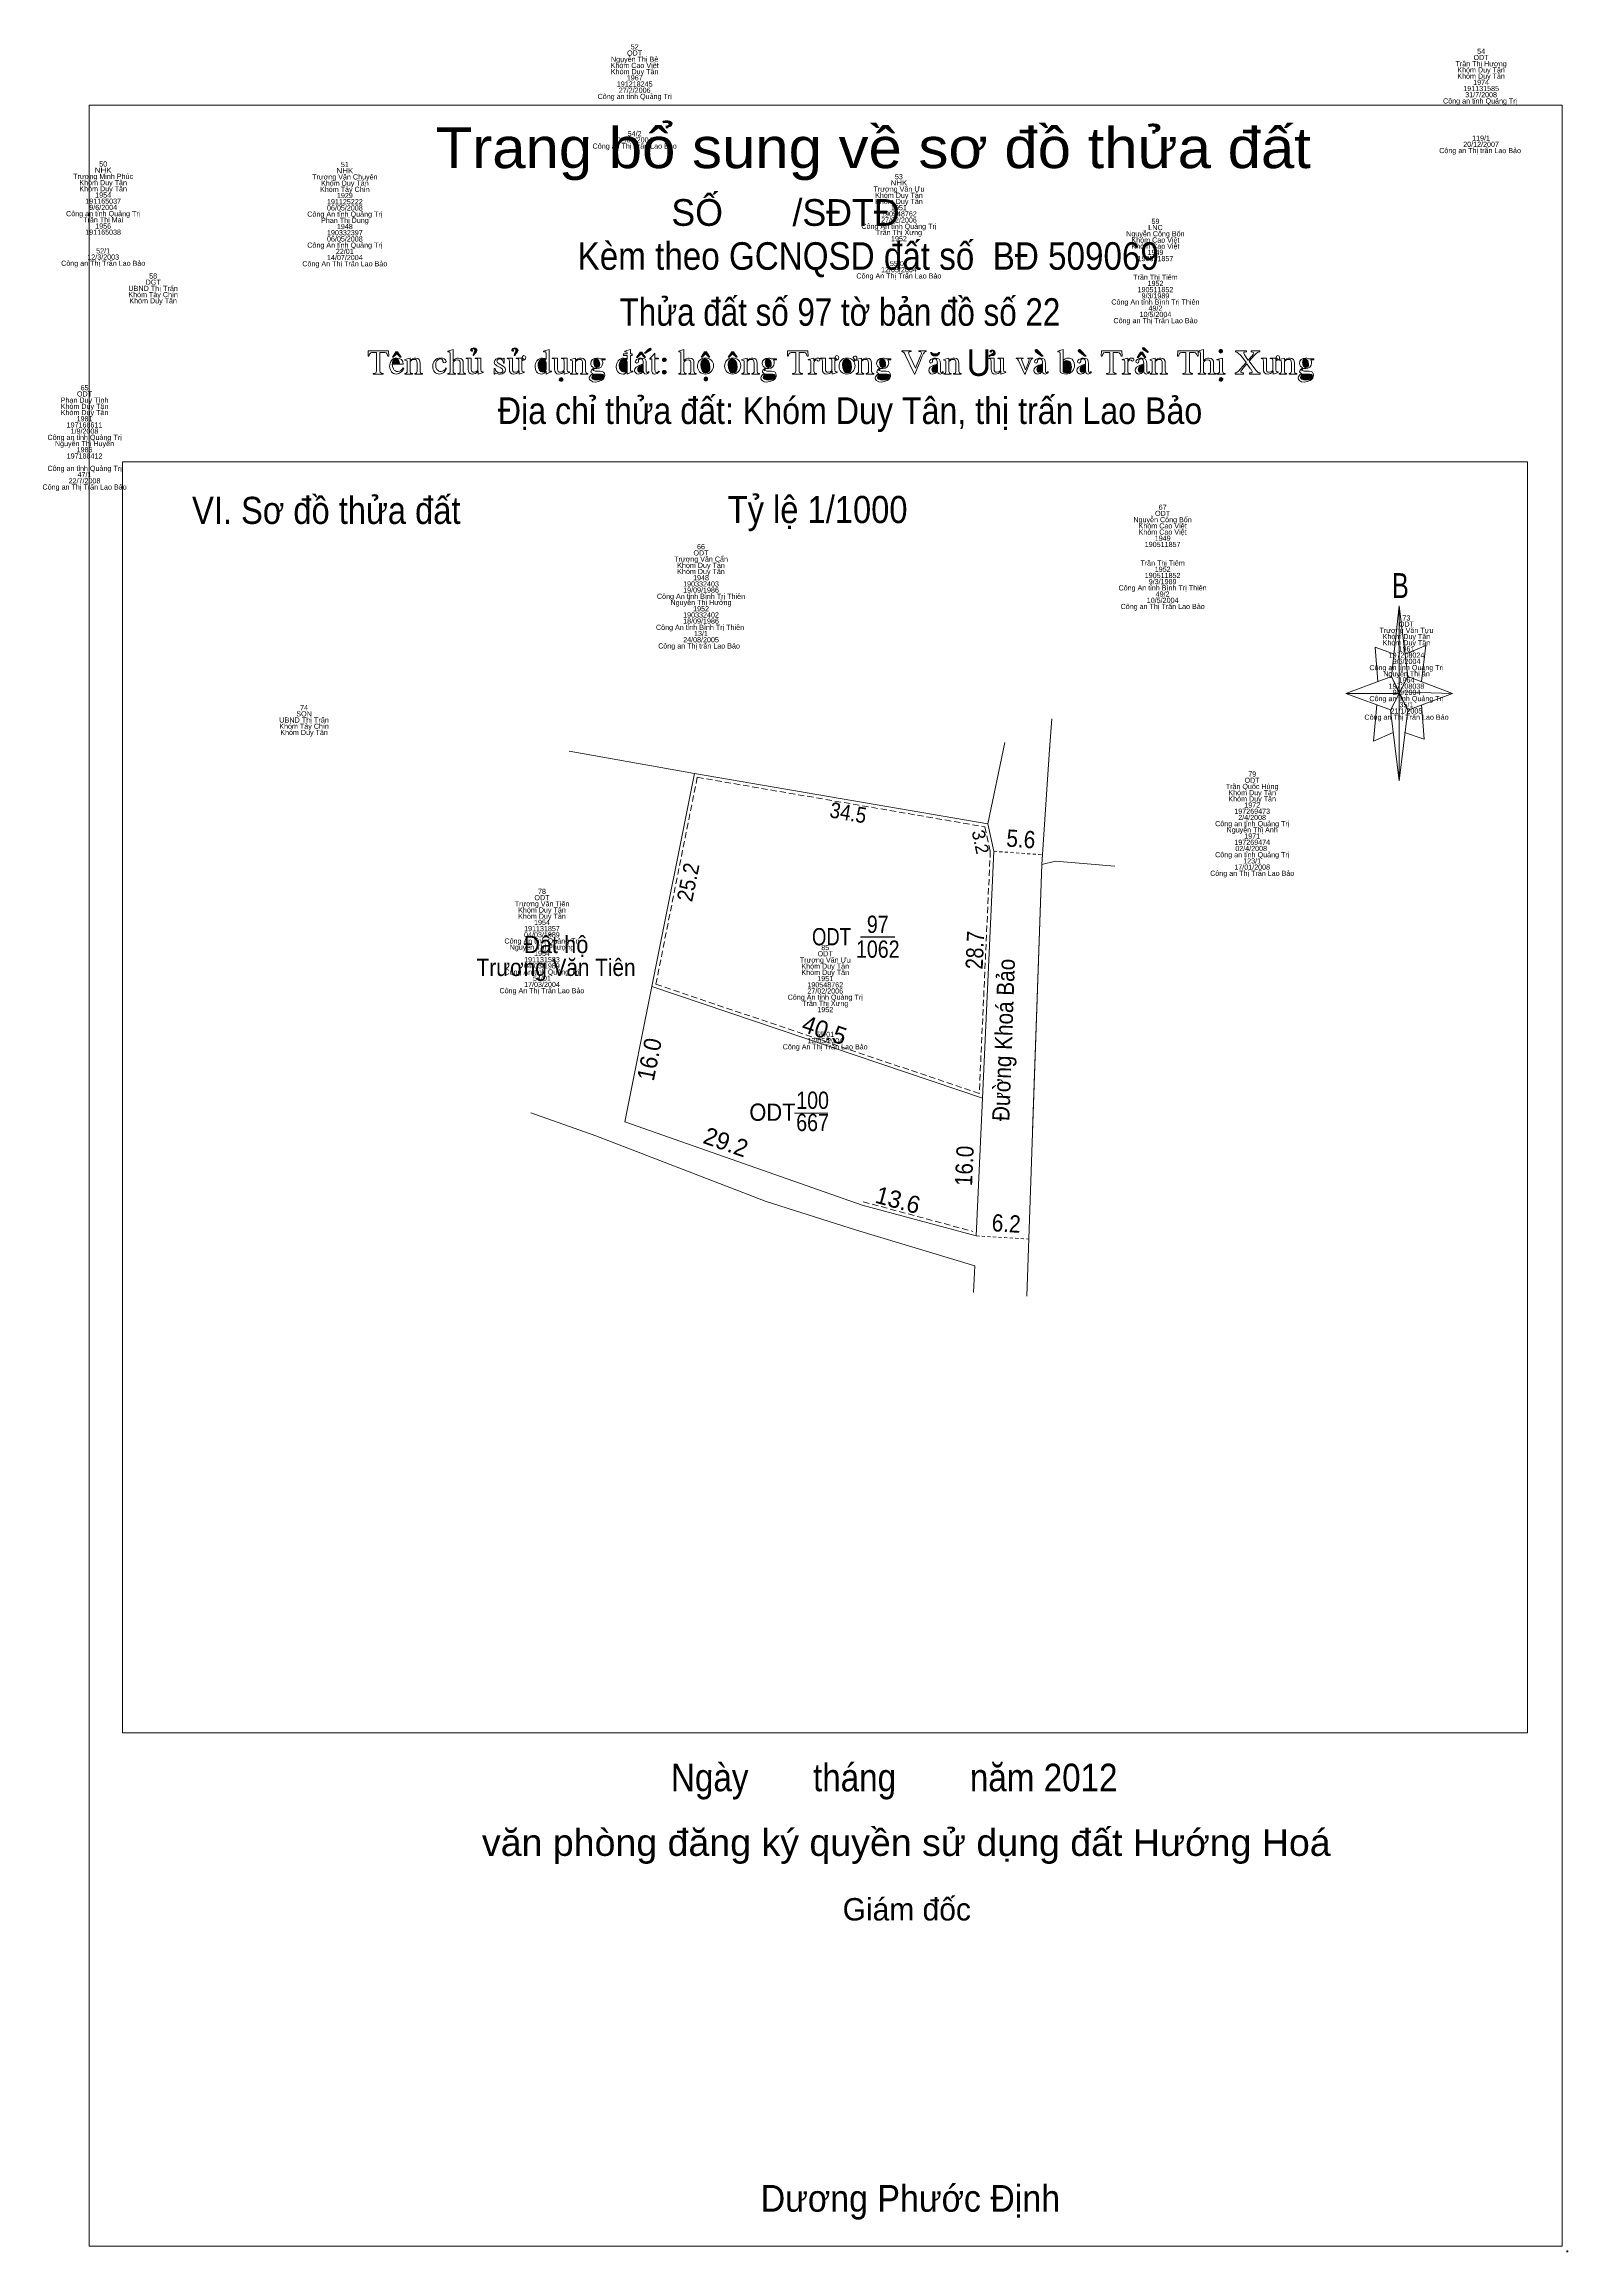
# Model space of a CAD drawing. Header units: metres. Extents: x 535887 to 536548, y 1837332 to 1837987.
# Drawn here: x 536142.9 to 536319.7, y 1837369.9 to 1837626.1 of the extents above; entities that cross this region are included whole.
import ezdxf
from ezdxf.enums import TextEntityAlignment as Align

# ---------------------------------------------------------------- set-up
doc = ezdxf.new("R2010")
doc.units = ezdxf.units.M
doc.header["$LTSCALE"] = 0.24
doc.header["$PDMODE"] = 32
doc.header["$PDSIZE"] = 0.12
doc.linetypes.add('MEDIUM_DASHED', pattern=[4.5, 3, -1.5])
doc.linetypes.add('SHORT_DASHED', pattern=[2.7, 1.5, -1.2])
doc.layers.add('1', color=7, linetype='Continuous')
for name, color, linetype, lineweight in [('10', 7, 'Continuous', 13), ('13', 7, 'Continuous', 25), ('17', 7, 'Continuous', 13), ('23', 7, 'Continuous', 13), ('5', 7, 'Continuous', 13)]:
    doc.layers.add(name, color=color, linetype=linetype, lineweight=lineweight)

msp = doc.modelspace()

# ---------------------------------------------------------------- hatches: boundary and pattern name
at = {"layer": '5'}
for points in [[(536184.15, 1837589.11), (536183.31, 1837589.11), (536183.37, 1837589.31), (536183.44, 1837589.44), (536183.58, 1837589.54), (536183.76, 1837589.58), (536183.93, 1837589.54), (536184.05, 1837589.43), (536184.12, 1837589.29)], [(536183.44, 1837589.78), (536183.84, 1837590.19), (536184.23, 1837589.78), (536184.35, 1837589.78), (536183.94, 1837590.4), (536183.74, 1837590.4), (536183.33, 1837589.78)], [(536192.9, 1837590.2), (536192.97, 1837590.27), (536193.08, 1837590.4), (536193.14, 1837590.57), (536193.12, 1837590.68), (536193.04, 1837590.77), (536192.92, 1837590.83), (536192.78, 1837590.86), (536192.65, 1837590.84), (536192.54, 1837590.79), (536192.45, 1837590.7), (536192.42, 1837590.6), (536192.43, 1837590.54), (536192.44, 1837590.51), (536192.51, 1837590.47), (536192.59, 1837590.48), (536192.62, 1837590.54), (536192.61, 1837590.58), (536192.59, 1837590.61), (536192.56, 1837590.64), (536192.55, 1837590.65), (536192.55, 1837590.68), (536192.61, 1837590.74), (536192.72, 1837590.77), (536192.79, 1837590.75), (536192.85, 1837590.72), (536192.88, 1837590.66), (536192.9, 1837590.58), (536192.83, 1837590.36), (536192.8, 1837590.3), (536192.78, 1837590.24), (536192.75, 1837590.18), (536192.74, 1837590.14), (536192.72, 1837590.06), (536192.71, 1837589.98), (536192.79, 1837589.98), (536192.83, 1837590.1)], [(536197.67, 1837590.2), (536197.74, 1837590.27), (536197.85, 1837590.4), (536197.91, 1837590.57), (536197.89, 1837590.68), (536197.81, 1837590.77), (536197.69, 1837590.83), (536197.55, 1837590.86), (536197.42, 1837590.84), (536197.31, 1837590.79), (536197.22, 1837590.7), (536197.19, 1837590.6), (536197.2, 1837590.54), (536197.21, 1837590.51), (536197.28, 1837590.47), (536197.36, 1837590.48), (536197.39, 1837590.54), (536197.38, 1837590.58), (536197.36, 1837590.61), (536197.33, 1837590.64), (536197.32, 1837590.65), (536197.32, 1837590.68), (536197.38, 1837590.74), (536197.49, 1837590.77), (536197.56, 1837590.75), (536197.62, 1837590.72), (536197.65, 1837590.66), (536197.67, 1837590.58), (536197.6, 1837590.36), (536197.57, 1837590.3), (536197.55, 1837590.24), (536197.52, 1837590.18), (536197.51, 1837590.14), (536197.49, 1837590.06), (536197.48, 1837589.98), (536197.56, 1837589.98), (536197.6, 1837590.1)], [(536201.16, 1837588.37), (536201.13, 1837588.26), (536201.06, 1837588.16), (536200.94, 1837588.09), (536200.8, 1837588.06), (536200.57, 1837588.11), (536200.39, 1837588.27), (536200.27, 1837588.52), (536200.23, 1837588.85), (536200.26, 1837589.12), (536200.35, 1837589.35), (536200.52, 1837589.52), (536200.73, 1837589.58), (536200.92, 1837589.54), (536201.06, 1837589.43), (536201.13, 1837589.28), (536201.16, 1837589.08)], [(536206.69, 1837589.21), (536206.71, 1837589.35), (536206.76, 1837589.46), (536206.86, 1837589.55), (536207, 1837589.58), (536207.16, 1837589.52), (536207.29, 1837589.35), (536207.36, 1837589.16), (536207.39, 1837588.97), (536207.37, 1837588.82), (536207.33, 1837588.71), (536207.23, 1837588.62), (536207.1, 1837588.59), (536206.99, 1837588.6), (536206.91, 1837588.64), (536206.83, 1837588.71), (536206.77, 1837588.81), (536206.71, 1837588.99)], [(536210.59, 1837589.08), (536210.59, 1837588.37), (536210.56, 1837588.26), (536210.49, 1837588.16), (536210.37, 1837588.09), (536210.23, 1837588.06), (536210, 1837588.11), (536209.82, 1837588.27), (536209.7, 1837588.52), (536209.66, 1837588.85), (536209.69, 1837589.12), (536209.78, 1837589.35), (536209.95, 1837589.52), (536210.16, 1837589.58), (536210.35, 1837589.54), (536210.49, 1837589.43), (536210.56, 1837589.28)], [(536211.78, 1837589.76), (536212.18, 1837590.17), (536212.57, 1837589.76), (536212.69, 1837589.76), (536212.28, 1837590.38), (536212.08, 1837590.38), (536211.67, 1837589.76)], [(536212.71, 1837590.24), (536213.21, 1837590.55), (536213.29, 1837590.61), (536213.35, 1837590.71), (536213.31, 1837590.78), (536213.26, 1837590.82), (536213.15, 1837590.78), (536213.05, 1837590.71), (536212.57, 1837590.24)], [(536214.89, 1837589.69), (536214.8, 1837589.67), (536214.72, 1837589.63), (536214.67, 1837589.56), (536214.66, 1837589.48), (536214.68, 1837589.4), (536214.73, 1837589.33), (536214.8, 1837589.28), (536214.89, 1837589.27), (536215.06, 1837589.33), (536215.11, 1837589.39), (536215.12, 1837589.48), (536215.11, 1837589.57), (536215.05, 1837589.63), (536214.98, 1837589.68)], [(536220.18, 1837588.63), (536220.15, 1837588.37), (536220.07, 1837588.16), (536219.91, 1837588), (536219.72, 1837587.95), (536219.58, 1837587.96), (536219.46, 1837588.02), (536219.36, 1837588.11), (536219.28, 1837588.24), (536219.17, 1837588.55), (536219.13, 1837588.95), (536219.16, 1837589.19), (536219.26, 1837589.39), (536219.4, 1837589.53), (536219.59, 1837589.58), (536219.79, 1837589.53), (536219.95, 1837589.41), (536220.06, 1837589.24), (536220.13, 1837589.03)], [(536219.26, 1837589.78), (536219.66, 1837590.19), (536220.06, 1837589.78), (536220.17, 1837589.78), (536219.76, 1837590.4), (536219.56, 1837590.4), (536219.15, 1837589.78)], [(536223.33, 1837588.63), (536223.3, 1837588.37), (536223.22, 1837588.16), (536223.06, 1837588), (536222.87, 1837587.95), (536222.73, 1837587.96), (536222.61, 1837588.02), (536222.51, 1837588.11), (536222.43, 1837588.24), (536222.32, 1837588.55), (536222.28, 1837588.95), (536222.31, 1837589.19), (536222.41, 1837589.39), (536222.55, 1837589.53), (536222.74, 1837589.58), (536222.94, 1837589.53), (536223.1, 1837589.41), (536223.21, 1837589.24), (536223.28, 1837589.03)], [(536222.41, 1837589.78), (536222.81, 1837590.19), (536223.21, 1837589.78), (536223.32, 1837589.78), (536222.91, 1837590.4), (536222.71, 1837590.4), (536222.3, 1837589.78)], [(536226.59, 1837589.21), (536226.61, 1837589.35), (536226.66, 1837589.46), (536226.76, 1837589.55), (536226.9, 1837589.58), (536227.06, 1837589.52), (536227.19, 1837589.35), (536227.26, 1837589.16), (536227.29, 1837588.97), (536227.27, 1837588.82), (536227.23, 1837588.71), (536227.13, 1837588.62), (536227, 1837588.59), (536226.89, 1837588.6), (536226.81, 1837588.64), (536226.73, 1837588.71), (536226.67, 1837588.81), (536226.61, 1837588.99)], [(536236.6, 1837588.63), (536236.57, 1837588.37), (536236.49, 1837588.16), (536236.33, 1837588), (536236.14, 1837587.95), (536236, 1837587.96), (536235.88, 1837588.02), (536235.78, 1837588.11), (536235.7, 1837588.24), (536235.59, 1837588.55), (536235.55, 1837588.95), (536235.58, 1837589.19), (536235.68, 1837589.39), (536235.82, 1837589.53), (536236.01, 1837589.58), (536236.21, 1837589.53), (536236.37, 1837589.41), (536236.48, 1837589.24), (536236.55, 1837589.03)], [(536239.86, 1837589.21), (536239.88, 1837589.35), (536239.93, 1837589.46), (536240.03, 1837589.55), (536240.17, 1837589.58), (536240.33, 1837589.52), (536240.46, 1837589.35), (536240.53, 1837589.16), (536240.56, 1837588.97), (536240.54, 1837588.82), (536240.5, 1837588.71), (536240.4, 1837588.62), (536240.27, 1837588.59), (536240.16, 1837588.6), (536240.08, 1837588.64), (536240, 1837588.71), (536239.94, 1837588.81), (536239.88, 1837588.99)], [(536246.83, 1837590.32), (536246.72, 1837590.32), (536246.61, 1837590.23), (536246.49, 1837590.17), (536246.31, 1837590.16), (536246.07, 1837590.19), (536245.89, 1837590.32), (536245.76, 1837590.32), (536245.84, 1837590.17), (536245.93, 1837590.06), (536246.1, 1837589.96), (536246.3, 1837589.92), (536246.5, 1837589.96), (536246.66, 1837590.06), (536246.76, 1837590.18)], [(536252.82, 1837589.97), (536252.91, 1837589.97), (536253.07, 1837589.99), (536253.23, 1837590.09), (536253.28, 1837590.18), (536253.28, 1837590.3), (536253.23, 1837590.42), (536253.14, 1837590.52), (536253.02, 1837590.6), (536252.91, 1837590.63), (536252.79, 1837590.61), (536252.71, 1837590.56), (536252.67, 1837590.5), (536252.66, 1837590.48), (536252.69, 1837590.39), (536252.76, 1837590.37), (536252.81, 1837590.39), (536252.84, 1837590.42), (536252.84, 1837590.46), (536252.84, 1837590.49), (536252.84, 1837590.51), (536252.86, 1837590.53), (536252.93, 1837590.55), (536253.04, 1837590.5), (536253.08, 1837590.44), (536253.11, 1837590.38), (536253.09, 1837590.31), (536253.04, 1837590.24), (536252.86, 1837590.13), (536252.81, 1837590.1), (536252.75, 1837590.07), (536252.71, 1837590.03), (536252.66, 1837590.02), (536252.6, 1837589.97), (536252.54, 1837589.91), (536252.6, 1837589.86), (536252.7, 1837589.93)], [(536258.82, 1837589.9), (536258.26, 1837590.54), (536258.14, 1837590.64), (536258.08, 1837590.67), (536258.02, 1837590.68), (536257.92, 1837590.64), (536257.89, 1837590.51), (536257.95, 1837590.4), (536258.07, 1837590.32), (536258.65, 1837589.9)], [(536261.14, 1837589.06), (536261.16, 1837589.19), (536261.24, 1837589.3), (536261.38, 1837589.37), (536261.57, 1837589.4), (536261.71, 1837589.38), (536261.83, 1837589.33), (536261.93, 1837589.25), (536262.02, 1837589.13), (536262.1, 1837588.91), (536262.13, 1837588.64), (536262.1, 1837588.38), (536262.01, 1837588.17), (536261.92, 1837588.07), (536261.82, 1837588), (536261.7, 1837587.96), (536261.57, 1837587.95), (536261.5, 1837587.95), (536261.43, 1837587.96), (536261.31, 1837587.99), (536261.2, 1837588.04), (536261.15, 1837588.08), (536261.14, 1837588.15), (536261.14, 1837588.19)], [(536263.82, 1837589.9), (536263.26, 1837590.54), (536263.14, 1837590.64), (536263.08, 1837590.67), (536263.02, 1837590.68), (536262.92, 1837590.64), (536262.89, 1837590.51), (536262.95, 1837590.4), (536263.07, 1837590.32), (536263.65, 1837589.9)], [(536269.84, 1837589.76), (536270.24, 1837590.17), (536270.63, 1837589.76), (536270.75, 1837589.76), (536270.34, 1837590.38), (536270.14, 1837590.38), (536269.73, 1837589.76)], [(536271.07, 1837590.35), (536270.63, 1837590.8), (536270.54, 1837590.88), (536270.44, 1837590.91), (536270.36, 1837590.87), (536270.34, 1837590.78), (536270.39, 1837590.7), (536270.48, 1837590.64), (536270.96, 1837590.33)], [(536279.23, 1837590.48), (536279.24, 1837590.39), (536279.29, 1837590.33), (536279.44, 1837590.27), (536279.52, 1837590.28), (536279.59, 1837590.33), (536279.63, 1837590.4), (536279.65, 1837590.48), (536279.63, 1837590.56), (536279.59, 1837590.63), (536279.52, 1837590.68), (536279.44, 1837590.69), (536279.36, 1837590.68), (536279.29, 1837590.63), (536279.24, 1837590.55)], [(536288.92, 1837589.21), (536288.94, 1837589.35), (536288.99, 1837589.46), (536289.09, 1837589.55), (536289.23, 1837589.58), (536289.39, 1837589.52), (536289.52, 1837589.35), (536289.59, 1837589.16), (536289.62, 1837588.97), (536289.6, 1837588.82), (536289.56, 1837588.71), (536289.46, 1837588.62), (536289.33, 1837588.59), (536289.22, 1837588.6), (536289.14, 1837588.64), (536289.06, 1837588.71), (536289, 1837588.81), (536288.94, 1837588.99)], [(536202.69, 1837587.21), (536202.7, 1837587.12), (536202.75, 1837587.05), (536202.83, 1837587.01), (536202.91, 1837586.99), (536203, 1837587.01), (536203.07, 1837587.06), (536203.12, 1837587.13), (536203.14, 1837587.21), (536203.12, 1837587.29), (536203.07, 1837587.36), (536202.91, 1837587.42), (536202.83, 1837587.4), (536202.76, 1837587.36), (536202.71, 1837587.28)], [(536206.67, 1837587.83), (536206.74, 1837587.83), (536206.82, 1837587.83), (536206.89, 1837587.83), (536206.95, 1837587.83), (536207.08, 1837587.83), (536207.28, 1837587.82), (536207.57, 1837587.81), (536207.74, 1837587.76), (536207.82, 1837587.68), (536207.85, 1837587.58), (536207.8, 1837587.39), (536207.64, 1837587.25), (536207.39, 1837587.16), (536207.05, 1837587.13), (536206.79, 1837587.16), (536206.6, 1837587.23), (536206.5, 1837587.33), (536206.46, 1837587.44), (536206.54, 1837587.65)], [(536212.44, 1837588.94), (536212.44, 1837588.22), (536212.38, 1837588.15), (536212.29, 1837588.09), (536212.09, 1837588.03), (536211.96, 1837588.06), (536211.87, 1837588.14), (536211.82, 1837588.24), (536211.8, 1837588.38), (536211.82, 1837588.49), (536211.86, 1837588.6), (536211.93, 1837588.68), (536212.03, 1837588.76)], [(536214.89, 1837588.25), (536214.8, 1837588.24), (536214.72, 1837588.18), (536214.67, 1837588.11), (536214.66, 1837588.04), (536214.68, 1837587.96), (536214.73, 1837587.89), (536214.8, 1837587.85), (536214.89, 1837587.83), (536214.98, 1837587.85), (536215.06, 1837587.89), (536215.11, 1837587.96), (536215.12, 1837588.04), (536215.11, 1837588.13), (536215.05, 1837588.2), (536214.98, 1837588.24)], [(536219.49, 1837587.25), (536219.51, 1837587.16), (536219.55, 1837587.09), (536219.62, 1837587.04), (536219.69, 1837587.02), (536219.77, 1837587.04), (536219.84, 1837587.09), (536219.88, 1837587.16), (536219.9, 1837587.25), (536219.88, 1837587.34), (536219.83, 1837587.42), (536219.76, 1837587.47), (536219.69, 1837587.49), (536219.61, 1837587.47), (536219.55, 1837587.42)], [(536226.57, 1837587.83), (536226.64, 1837587.83), (536226.72, 1837587.83), (536226.79, 1837587.83), (536226.85, 1837587.83), (536226.98, 1837587.83), (536227.18, 1837587.82), (536227.47, 1837587.81), (536227.64, 1837587.76), (536227.72, 1837587.68), (536227.75, 1837587.58), (536227.7, 1837587.39), (536227.54, 1837587.25), (536227.29, 1837587.16), (536226.95, 1837587.13), (536226.69, 1837587.16), (536226.5, 1837587.23), (536226.4, 1837587.33), (536226.36, 1837587.44), (536226.44, 1837587.65)], [(536239.84, 1837587.83), (536239.91, 1837587.83), (536239.99, 1837587.83), (536240.06, 1837587.83), (536240.12, 1837587.83), (536240.25, 1837587.83), (536240.45, 1837587.82), (536240.74, 1837587.81), (536240.91, 1837587.76), (536240.99, 1837587.68), (536241.02, 1837587.58), (536240.97, 1837587.39), (536240.81, 1837587.25), (536240.56, 1837587.16), (536240.22, 1837587.13), (536239.96, 1837587.16), (536239.77, 1837587.23), (536239.67, 1837587.33), (536239.63, 1837587.44), (536239.71, 1837587.65)], [(536246.56, 1837588.94), (536246.56, 1837588.22), (536246.5, 1837588.15), (536246.41, 1837588.09), (536246.21, 1837588.03), (536246.08, 1837588.06), (536245.99, 1837588.14), (536245.94, 1837588.24), (536245.92, 1837588.38), (536245.94, 1837588.49), (536245.98, 1837588.6), (536246.05, 1837588.68), (536246.15, 1837588.76)], [(536258.75, 1837588.94), (536258.75, 1837588.22), (536258.69, 1837588.15), (536258.6, 1837588.09), (536258.4, 1837588.03), (536258.27, 1837588.06), (536258.18, 1837588.14), (536258.13, 1837588.24), (536258.11, 1837588.38), (536258.13, 1837588.49), (536258.17, 1837588.6), (536258.24, 1837588.68), (536258.34, 1837588.76)], [(536263.75, 1837588.94), (536263.75, 1837588.22), (536263.69, 1837588.15), (536263.6, 1837588.09), (536263.4, 1837588.03), (536263.27, 1837588.06), (536263.18, 1837588.14), (536263.13, 1837588.24), (536263.11, 1837588.38), (536263.13, 1837588.49), (536263.17, 1837588.6), (536263.24, 1837588.68), (536263.34, 1837588.76)], [(536270.5, 1837588.94), (536270.5, 1837588.22), (536270.44, 1837588.15), (536270.35, 1837588.09), (536270.15, 1837588.03), (536270.02, 1837588.06), (536269.93, 1837588.14), (536269.88, 1837588.24), (536269.86, 1837588.38), (536269.88, 1837588.49), (536269.92, 1837588.6), (536269.99, 1837588.68), (536270.09, 1837588.76)], [(536279.25, 1837587.21), (536279.27, 1837587.12), (536279.32, 1837587.05), (536279.39, 1837587.01), (536279.47, 1837586.99), (536279.55, 1837587.01), (536279.61, 1837587.06), (536279.68, 1837587.21), (536279.66, 1837587.29), (536279.61, 1837587.36), (536279.47, 1837587.42), (536279.38, 1837587.4), (536279.32, 1837587.36)], [(536288.9, 1837587.83), (536288.97, 1837587.83), (536289.05, 1837587.83), (536289.12, 1837587.83), (536289.18, 1837587.83), (536289.31, 1837587.83), (536289.51, 1837587.82), (536289.8, 1837587.81), (536289.97, 1837587.76), (536290.05, 1837587.68), (536290.08, 1837587.58), (536290.03, 1837587.39), (536289.87, 1837587.25), (536289.62, 1837587.16), (536289.28, 1837587.13), (536289.02, 1837587.16), (536288.83, 1837587.23), (536288.73, 1837587.33), (536288.69, 1837587.44), (536288.77, 1837587.65)]]:
    msp.add_hatch(color=256, dxfattribs=at).paths.add_polyline_path(points)

# ---------------------------------------------------------------- linework, layer by layer
at = {"layer": '10'}
for p, q in [((536259.58, 1837544.24), (536259.85, 1837547.81)), ((536203.83, 1837544.06), (536218.39, 1837541.48)), ((536252.41, 1837535.61), (536254.4, 1837545.08)), ((536258.68, 1837530.9), (536259.58, 1837544.24)), ((536218.39, 1837541.48), (536213.44, 1837516.74)), ((536218.39, 1837541.48), (536252.41, 1837535.61)), ((536252.41, 1837535.61), (536253.1, 1837532.43)), ((536257.6, 1837500), (536258.68, 1837530.9)), ((536206.94, 1837499.4), (536199.38, 1837502.08))]:
    msp.add_line(p, q, dxfattribs=at)
at = {"layer": '10', "linetype": 'MEDIUM_DASHED'}
msp.add_line((536218.7, 1837541.02), (536213.9, 1837517.01), dxfattribs=at)
msp.add_lwpolyline([(536218.7, 1837541.02), (536252.08, 1837535.27), (536252.71, 1837532.35)], dxfattribs=at)
at = {"layer": '10'}
for points in [[(536258.68, 1837530.9), (536260.25, 1837531.27), (536267.16, 1837530.72)], [(536210.3, 1837501.05), (536237.85, 1837491.36), (536251.07, 1837487.79)], [(536250.91, 1837484.3), (536237.16, 1837488.44), (536226.7, 1837491.77), (536206.94, 1837499.4)]]:
    msp.add_lwpolyline(points, dxfattribs=at)
at = {"layer": '13'}
msp.add_line((536237.63, 1837522.52), (536241.64, 1837522.52), dxfattribs=at)
at = {"layer": '17', "linetype": 'SHORT_DASHED'}
for p, q in [((536253.1, 1837532.43), (536258.76, 1837532.03)), ((536251.07, 1837487.79), (536257.16, 1837487.43))]:
    msp.add_line(p, q, dxfattribs=at)
at = {"layer": '17'}
for p, q in [((536251.8, 1837503.77), (536251.07, 1837487.79)), ((536230, 1837502.05), (536233.87, 1837502.05))]:
    msp.add_line(p, q, dxfattribs=at)
at = {"layer": '17', "linetype": 'MEDIUM_DASHED'}
msp.add_line((536237.95, 1837491.75), (536250.69, 1837488.31), dxfattribs=at)
at = {"layer": '17'}
msp.add_lwpolyline([(536152.04, 1837577.63), (536315.04, 1837577.63), (536315.04, 1837430.13), (536152.04, 1837430.13)], close=True, dxfattribs=at)
msp.add_lwpolyline([(536253.1, 1837532.43), (536251.8, 1837503.77), (536213.44, 1837516.74), (536210.3, 1837501.05)], dxfattribs=at)
at = {"layer": '17', "linetype": 'MEDIUM_DASHED'}
msp.add_lwpolyline([(536252.7, 1837532.45), (536251.42, 1837504.32), (536213.9, 1837517.01)], dxfattribs=at)
at = {"layer": '23'}
for p, q in [((536258.68, 1837530.9), (536259.58, 1837544.24)), ((536259.58, 1837544.24), (536259.6, 1837544.46)), ((536256.93, 1837480.79), (536258.68, 1837530.9)), ((536250.91, 1837484.3), (536250.77, 1837481.23))]:
    msp.add_line(p, q, dxfattribs=at)
at = {"layer": '5'}
for p, q in [((536299.24, 1837552.73), (536300.14, 1837560.93)), ((536301.14, 1837552.73), (536306.34, 1837550.73)), ((536299.24, 1837548.83), (536293.94, 1837550.73)), ((536301.14, 1837548.83), (536300.14, 1837540.63)), ((536302.74, 1837549.43), (536303.04, 1837545.43)), ((536303.04, 1837545.43), (536300.74, 1837546.23))]:
    msp.add_line(p, q, dxfattribs=at)
for points in [[(536148.14, 1837619.03), (536319.04, 1837619.03), (536319.04, 1837370.53), (536148.14, 1837370.53)], [(536182.26, 1837587.91), (536182.08, 1837587.93), (536181.96, 1837587.99), (536181.91, 1837588.06), (536181.89, 1837588.15), (536181.89, 1837590.33), (536182.21, 1837590.33), (536182.45, 1837590.32), (536182.6, 1837590.28), (536182.73, 1837590.14), (536182.82, 1837589.89), (536182.92, 1837589.89), (536182.9, 1837590.51), (536180.53, 1837590.51), (536180.51, 1837589.89), (536180.61, 1837589.89), (536180.69, 1837590.14), (536180.82, 1837590.28), (536180.96, 1837590.32), (536181.19, 1837590.33), (536181.49, 1837590.33), (536181.49, 1837588.15), (536181.47, 1837588.05), (536181.42, 1837587.98), (536181.29, 1837587.92), (536181.12, 1837587.91), (536181.12, 1837587.83), (536182.26, 1837587.83)], [(536183.3, 1837588.99), (536184.58, 1837588.99), (536184.53, 1837589.27), (536184.38, 1837589.5), (536184.14, 1837589.64), (536183.85, 1837589.69), (536183.67, 1837589.67), (536183.51, 1837589.62), (536183.36, 1837589.54), (536183.24, 1837589.41), (536183.14, 1837589.27), (536183.06, 1837589.1), (536183.02, 1837588.92), (536183.01, 1837588.72), (536183.06, 1837588.38), (536183.22, 1837588.1), (536183.35, 1837587.98), (536183.48, 1837587.9), (536183.63, 1837587.85), (536183.79, 1837587.83), (536184.07, 1837587.88), (536184.33, 1837588.04), (536184.53, 1837588.25), (536184.66, 1837588.52), (536184.59, 1837588.55), (536184.47, 1837588.38), (536184.33, 1837588.25), (536184.15, 1837588.15), (536183.96, 1837588.12), (536183.81, 1837588.14), (536183.68, 1837588.19), (536183.56, 1837588.29), (536183.46, 1837588.42), (536183.34, 1837588.69)], [(536184.15, 1837589.11), (536183.31, 1837589.11), (536183.37, 1837589.31), (536183.44, 1837589.44), (536183.58, 1837589.54), (536183.76, 1837589.58), (536183.93, 1837589.54), (536184.05, 1837589.43), (536184.12, 1837589.29)], [(536183.44, 1837589.78), (536183.84, 1837590.19), (536184.23, 1837589.78), (536184.35, 1837589.78), (536183.94, 1837590.4), (536183.74, 1837590.4), (536183.33, 1837589.78)], [(536185.04, 1837588.16), (536185.03, 1837588.04), (536184.98, 1837587.95), (536184.9, 1837587.9), (536184.78, 1837587.89), (536184.78, 1837587.83), (536185.65, 1837587.83), (536185.65, 1837587.89), (536185.53, 1837587.91), (536185.45, 1837587.95), (536185.4, 1837588.04), (536185.39, 1837588.17), (536185.39, 1837589.28), (536185.52, 1837589.4), (536185.66, 1837589.48), (536185.76, 1837589.52), (536185.87, 1837589.53), (536186.01, 1837589.5), (536186.12, 1837589.44), (536186.18, 1837589.3), (536186.2, 1837589.07), (536186.2, 1837588.17), (536186.19, 1837588.04), (536186.14, 1837587.96), (536186.06, 1837587.91), (536185.94, 1837587.89), (536185.94, 1837587.83), (536186.82, 1837587.83), (536186.82, 1837587.89), (536186.69, 1837587.9), (536186.61, 1837587.95), (536186.57, 1837588.03), (536186.55, 1837588.16), (536186.55, 1837589.04), (536186.52, 1837589.32), (536186.43, 1837589.53), (536186.27, 1837589.65), (536186.05, 1837589.69), (536185.85, 1837589.67), (536185.66, 1837589.6), (536185.39, 1837589.41), (536185.39, 1837589.69), (536184.78, 1837589.5), (536184.78, 1837589.44), (536185, 1837589.41), (536185.03, 1837589.32), (536185.04, 1837589.15)], [(536189.56, 1837588.53), (536189.44, 1837588.36), (536189.32, 1837588.24), (536189.16, 1837588.15), (536188.99, 1837588.12), (536188.84, 1837588.14), (536188.72, 1837588.18), (536188.61, 1837588.26), (536188.51, 1837588.37), (536188.39, 1837588.61), (536188.36, 1837588.89), (536188.39, 1837589.14), (536188.48, 1837589.36), (536188.66, 1837589.52), (536188.88, 1837589.58), (536189.02, 1837589.56), (536189.12, 1837589.5), (536189.17, 1837589.41), (536189.19, 1837589.3), (536189.25, 1837589.18), (536189.38, 1837589.13), (536189.5, 1837589.18), (536189.56, 1837589.3), (536189.5, 1837589.47), (536189.34, 1837589.6), (536189.14, 1837589.67), (536188.94, 1837589.69), (536188.73, 1837589.67), (536188.54, 1837589.62), (536188.38, 1837589.53), (536188.24, 1837589.4), (536188.14, 1837589.25), (536188.06, 1837589.09), (536188.02, 1837588.91), (536188.01, 1837588.72), (536188.02, 1837588.54), (536188.06, 1837588.37), (536188.13, 1837588.22), (536188.23, 1837588.09), (536188.35, 1837587.97), (536188.48, 1837587.89), (536188.63, 1837587.85), (536188.79, 1837587.83), (536189.06, 1837587.88), (536189.3, 1837588.02), (536189.47, 1837588.21), (536189.62, 1837588.47)], [(536190.04, 1837588.16), (536190.03, 1837588.04), (536189.98, 1837587.96), (536189.9, 1837587.91), (536189.78, 1837587.89), (536189.78, 1837587.83), (536190.65, 1837587.83), (536190.65, 1837587.89), (536190.53, 1837587.9), (536190.45, 1837587.95), (536190.4, 1837588.03), (536190.39, 1837588.15), (536190.39, 1837589.22), (536190.53, 1837589.35), (536190.69, 1837589.43), (536190.87, 1837589.46), (536191.05, 1837589.42), (536191.16, 1837589.31), (536191.19, 1837589.18), (536191.2, 1837588.99), (536191.2, 1837588.15), (536191.19, 1837588.04), (536191.14, 1837587.95), (536191.06, 1837587.9), (536190.94, 1837587.89), (536190.94, 1837587.83), (536191.82, 1837587.83), (536191.82, 1837587.89), (536191.69, 1837587.9), (536191.61, 1837587.95), (536191.57, 1837588.03), (536191.55, 1837588.16), (536191.55, 1837589.01), (536191.53, 1837589.31), (536191.44, 1837589.52), (536191.27, 1837589.65), (536191.01, 1837589.69), (536190.83, 1837589.67), (536190.66, 1837589.59), (536190.51, 1837589.48), (536190.39, 1837589.35), (536190.39, 1837590.68), (536190.13, 1837590.59), (536189.97, 1837590.55), (536189.87, 1837590.52), (536189.78, 1837590.5), (536189.78, 1837590.42), (536189.85, 1837590.42), (536189.95, 1837590.41), (536190.01, 1837590.38), (536190.04, 1837590.17)], [(536193.6, 1837588.35), (536193.6, 1837589.69), (536192.94, 1837589.69), (536192.94, 1837589.63), (536193.11, 1837589.62), (536193.2, 1837589.57), (536193.23, 1837589.48), (536193.25, 1837589.32), (536193.25, 1837588.45), (536193.25, 1837588.39), (536193.25, 1837588.35), (536193.24, 1837588.3), (536193.23, 1837588.25), (536193.15, 1837588.16), (536193.11, 1837588.14), (536193.07, 1837588.11), (536192.99, 1837588.07), (536192.81, 1837588.03), (536192.66, 1837588.06), (536192.56, 1837588.14), (536192.51, 1837588.25), (536192.49, 1837588.4), (536192.49, 1837589.69), (536191.88, 1837589.69), (536191.88, 1837589.63), (536192.01, 1837589.62), (536192.09, 1837589.58), (536192.13, 1837589.49), (536192.14, 1837589.34), (536192.14, 1837588.41), (536192.17, 1837588.16), (536192.26, 1837587.98), (536192.42, 1837587.87), (536192.64, 1837587.83), (536192.8, 1837587.85), (536192.97, 1837587.91), (536193.18, 1837588.06), (536193.27, 1837588.15), (536193.27, 1837587.83), (536193.86, 1837588.02), (536193.86, 1837588.07), (536193.71, 1837588.09), (536193.63, 1837588.13)], [(536192.9, 1837590.2), (536192.97, 1837590.27), (536193.08, 1837590.4), (536193.14, 1837590.57), (536193.12, 1837590.68), (536193.04, 1837590.77), (536192.92, 1837590.83), (536192.78, 1837590.86), (536192.65, 1837590.84), (536192.54, 1837590.79), (536192.45, 1837590.7), (536192.42, 1837590.6), (536192.43, 1837590.54), (536192.44, 1837590.51), (536192.51, 1837590.47), (536192.59, 1837590.48), (536192.62, 1837590.54), (536192.61, 1837590.58), (536192.59, 1837590.61), (536192.56, 1837590.64), (536192.55, 1837590.65), (536192.55, 1837590.68), (536192.61, 1837590.74), (536192.72, 1837590.77), (536192.79, 1837590.75), (536192.85, 1837590.72), (536192.88, 1837590.66), (536192.9, 1837590.58), (536192.83, 1837590.36), (536192.8, 1837590.3), (536192.78, 1837590.24), (536192.75, 1837590.18), (536192.74, 1837590.14), (536192.72, 1837590.06), (536192.71, 1837589.98), (536192.79, 1837589.98), (536192.83, 1837590.1)], [(536195.16, 1837587.83), (536195.23, 1837587.83), (536195.27, 1837587.92), (536195.32, 1837587.94), (536195.51, 1837587.9), (536195.67, 1837587.83), (536195.82, 1837587.83), (536196.06, 1837587.86), (536196.26, 1837587.97), (536196.4, 1837588.14), (536196.44, 1837588.36), (536196.38, 1837588.57), (536196.19, 1837588.75), (536195.71, 1837589.02), (536195.52, 1837589.17), (536195.46, 1837589.32), (536195.48, 1837589.43), (536195.55, 1837589.51), (536195.66, 1837589.56), (536195.78, 1837589.58), (536195.95, 1837589.54), (536196.09, 1837589.44), (536196.17, 1837589.3), (536196.24, 1837589.1), (536196.31, 1837589.1), (536196.31, 1837589.69), (536196.25, 1837589.69), (536196.24, 1837589.61), (536196.18, 1837589.58), (536196.15, 1837589.59), (536196.1, 1837589.6), (536195.95, 1837589.69), (536195.89, 1837589.69), (536195.86, 1837589.69), (536195.78, 1837589.69), (536195.55, 1837589.66), (536195.35, 1837589.56), (536195.21, 1837589.4), (536195.16, 1837589.2), (536195.18, 1837589.09), (536195.23, 1837588.98), (536195.32, 1837588.88), (536195.44, 1837588.79), (536195.91, 1837588.53), (536196.09, 1837588.38), (536196.15, 1837588.22), (536196.13, 1837588.11), (536196.05, 1837588.02), (536195.94, 1837587.96), (536195.82, 1837587.95), (536195.6, 1837587.99), (536195.42, 1837588.11), (536195.31, 1837588.27), (536195.24, 1837588.49), (536195.16, 1837588.49)], [(536198.37, 1837589.4), (536198.46, 1837589.4), (536198.53, 1837589.42), (536198.66, 1837589.48), (536198.77, 1837589.6), (536198.81, 1837589.74), (536198.75, 1837589.89), (536198.67, 1837589.96), (536198.59, 1837589.98), (536198.45, 1837589.92), (536198.4, 1837589.8), (536198.4, 1837589.77), (536198.41, 1837589.74), (536198.44, 1837589.67), (536198.48, 1837589.64), (536198.52, 1837589.6), (536198.53, 1837589.57), (536198.51, 1837589.53), (536198.37, 1837589.48), (536198.37, 1837589.69), (536197.71, 1837589.69), (536197.71, 1837589.63), (536197.88, 1837589.62), (536197.97, 1837589.57), (536198, 1837589.48), (536198.02, 1837589.32), (536198.02, 1837588.45), (536198.02, 1837588.39), (536198.02, 1837588.35), (536198.01, 1837588.3), (536198, 1837588.25), (536197.92, 1837588.16), (536197.88, 1837588.14), (536197.84, 1837588.11), (536197.76, 1837588.07), (536197.58, 1837588.03), (536197.43, 1837588.06), (536197.33, 1837588.14), (536197.28, 1837588.25), (536197.26, 1837588.4), (536197.26, 1837589.69), (536196.65, 1837589.69), (536196.65, 1837589.63), (536196.79, 1837589.62), (536196.86, 1837589.58), (536196.9, 1837589.49), (536196.91, 1837589.34), (536196.91, 1837588.41), (536196.94, 1837588.16), (536197.04, 1837587.98), (536197.19, 1837587.87), (536197.41, 1837587.83), (536197.57, 1837587.85), (536197.74, 1837587.91), (536197.95, 1837588.06), (536198.04, 1837588.15), (536198.04, 1837587.83), (536198.63, 1837588.02), (536198.63, 1837588.07), (536198.48, 1837588.09), (536198.4, 1837588.14), (536198.37, 1837588.36)], [(536197.67, 1837590.2), (536197.74, 1837590.27), (536197.85, 1837590.4), (536197.91, 1837590.57), (536197.89, 1837590.68), (536197.81, 1837590.77), (536197.69, 1837590.83), (536197.55, 1837590.86), (536197.42, 1837590.84), (536197.31, 1837590.79), (536197.22, 1837590.7), (536197.19, 1837590.6), (536197.2, 1837590.54), (536197.21, 1837590.51), (536197.28, 1837590.47), (536197.36, 1837590.48), (536197.39, 1837590.54), (536197.38, 1837590.58), (536197.36, 1837590.61), (536197.33, 1837590.64), (536197.32, 1837590.65), (536197.32, 1837590.68), (536197.38, 1837590.74), (536197.49, 1837590.77), (536197.56, 1837590.75), (536197.62, 1837590.72), (536197.65, 1837590.66), (536197.67, 1837590.58), (536197.6, 1837590.36), (536197.57, 1837590.3), (536197.55, 1837590.24), (536197.52, 1837590.18), (536197.51, 1837590.14), (536197.49, 1837590.06), (536197.48, 1837589.98), (536197.56, 1837589.98), (536197.6, 1837590.1)], [(536201.51, 1837590.68), (536201.25, 1837590.6), (536201.08, 1837590.55), (536200.88, 1837590.5), (536200.88, 1837590.42), (536200.94, 1837590.42), (536201, 1837590.43), (536201.09, 1837590.41), (536201.13, 1837590.38), (536201.16, 1837590.16), (536201.16, 1837589.53), (536201.01, 1837589.64), (536200.74, 1837589.69), (536200.56, 1837589.67), (536200.39, 1837589.61), (536200.24, 1837589.51), (536200.11, 1837589.37), (536200.01, 1837589.22), (536199.93, 1837589.06), (536199.89, 1837588.89), (536199.88, 1837588.7), (536199.92, 1837588.37), (536200.07, 1837588.1), (536200.18, 1837587.98), (536200.31, 1837587.9), (536200.47, 1837587.85), (536200.64, 1837587.83), (536200.79, 1837587.85), (536200.93, 1837587.92), (536201.06, 1837588.03), (536201.16, 1837588.15), (536201.16, 1837587.82), (536201.47, 1837587.97), (536201.63, 1837588.03), (536201.79, 1837588.09), (536201.79, 1837588.15), (536201.74, 1837588.15), (536201.69, 1837588.15), (536201.56, 1837588.17), (536201.52, 1837588.21), (536201.51, 1837588.27)], [(536201.16, 1837588.37), (536201.13, 1837588.26), (536201.06, 1837588.16), (536200.94, 1837588.09), (536200.8, 1837588.06), (536200.57, 1837588.11), (536200.39, 1837588.27), (536200.27, 1837588.52), (536200.23, 1837588.85), (536200.26, 1837589.12), (536200.35, 1837589.35), (536200.52, 1837589.52), (536200.73, 1837589.58), (536200.92, 1837589.54), (536201.06, 1837589.43), (536201.13, 1837589.28), (536201.16, 1837589.08)], [(536203.61, 1837588.35), (536203.61, 1837589.69), (536202.95, 1837589.69), (536202.95, 1837589.63), (536203.12, 1837589.62), (536203.21, 1837589.57), (536203.24, 1837589.48), (536203.26, 1837589.32), (536203.26, 1837588.45), (536203.26, 1837588.39), (536203.26, 1837588.35), (536203.25, 1837588.3), (536203.24, 1837588.25), (536203.16, 1837588.16), (536203.12, 1837588.14), (536203.08, 1837588.11), (536203, 1837588.07), (536202.82, 1837588.03), (536202.67, 1837588.06), (536202.57, 1837588.14), (536202.52, 1837588.25), (536202.5, 1837588.4), (536202.5, 1837589.69), (536201.89, 1837589.69), (536201.89, 1837589.63), (536202.03, 1837589.62), (536202.1, 1837589.58), (536202.14, 1837589.49), (536202.15, 1837589.34), (536202.15, 1837588.41), (536202.18, 1837588.16), (536202.28, 1837587.98), (536202.43, 1837587.87), (536202.65, 1837587.83), (536202.81, 1837587.85), (536202.98, 1837587.91), (536203.19, 1837588.06), (536203.28, 1837588.15), (536203.28, 1837587.83), (536203.87, 1837588.02), (536203.87, 1837588.07), (536203.72, 1837588.09), (536203.64, 1837588.13)], [(536204.24, 1837588.16), (536204.23, 1837588.04), (536204.18, 1837587.95), (536204.1, 1837587.9), (536203.98, 1837587.89), (536203.98, 1837587.83), (536204.85, 1837587.83), (536204.85, 1837587.89), (536204.73, 1837587.91), (536204.65, 1837587.95), (536204.6, 1837588.04), (536204.59, 1837588.17), (536204.59, 1837589.28), (536204.72, 1837589.4), (536204.86, 1837589.48), (536204.96, 1837589.52), (536205.07, 1837589.53), (536205.21, 1837589.5), (536205.32, 1837589.44), (536205.38, 1837589.3), (536205.4, 1837589.07), (536205.4, 1837588.17), (536205.39, 1837588.04), (536205.34, 1837587.96), (536205.26, 1837587.91), (536205.14, 1837587.89), (536205.14, 1837587.83), (536206.02, 1837587.83), (536206.02, 1837587.89), (536205.89, 1837587.9), (536205.81, 1837587.95), (536205.77, 1837588.03), (536205.75, 1837588.16), (536205.75, 1837589.04), (536205.72, 1837589.32), (536205.63, 1837589.53), (536205.47, 1837589.65), (536205.25, 1837589.69), (536205.05, 1837589.67), (536204.86, 1837589.6), (536204.59, 1837589.41), (536204.59, 1837589.69), (536203.98, 1837589.5), (536203.98, 1837589.44), (536204.2, 1837589.41), (536204.23, 1837589.32), (536204.24, 1837589.15)], [(536208.01, 1837589.58), (536207.9, 1837589.58), (536207.8, 1837589.58), (536207.39, 1837589.61), (536207.21, 1837589.67), (536207.05, 1837589.69), (536206.77, 1837589.65), (536206.55, 1837589.52), (536206.39, 1837589.31), (536206.34, 1837589.06), (536206.37, 1837588.89), (536206.44, 1837588.74), (536206.57, 1837588.62), (536206.73, 1837588.54), (536206.55, 1837588.4), (536206.43, 1837588.28), (536206.36, 1837588.1), (536206.38, 1837588.03), (536206.44, 1837587.97), (536206.58, 1837587.89), (536206.35, 1837587.68), (536206.21, 1837587.51), (536206.17, 1837587.37), (536206.21, 1837587.21), (536206.34, 1837587.06), (536206.58, 1837586.94), (536206.89, 1837586.9), (536207.23, 1837586.95), (536207.57, 1837587.09), (536207.75, 1837587.21), (536207.87, 1837587.35), (536207.94, 1837587.5), (536207.97, 1837587.67), (536207.93, 1837587.89), (536207.83, 1837588.04), (536207.68, 1837588.12), (536207.45, 1837588.17), (536206.97, 1837588.18), (536206.87, 1837588.18), (536206.78, 1837588.19), (536206.61, 1837588.25), (536206.61, 1837588.27), (536206.7, 1837588.4), (536206.84, 1837588.49), (536206.95, 1837588.48), (536207.06, 1837588.47), (536207.32, 1837588.51), (536207.54, 1837588.64), (536207.69, 1837588.85), (536207.74, 1837589.11), (536207.73, 1837589.19), (536207.72, 1837589.28), (536207.65, 1837589.46), (536208.01, 1837589.46)], [(536206.69, 1837589.21), (536206.71, 1837589.35), (536206.76, 1837589.46), (536206.86, 1837589.55), (536207, 1837589.58), (536207.16, 1837589.52), (536207.29, 1837589.35), (536207.36, 1837589.16), (536207.39, 1837588.97), (536207.37, 1837588.82), (536207.33, 1837588.71), (536207.23, 1837588.62), (536207.1, 1837588.59), (536206.99, 1837588.6), (536206.91, 1837588.64), (536206.83, 1837588.71), (536206.77, 1837588.81), (536206.71, 1837588.99)], [(536210.94, 1837589.98), (536211.16, 1837589.98), (536211.16, 1837590.16), (536210.94, 1837590.16), (536210.94, 1837590.69), (536210.68, 1837590.6), (536210.51, 1837590.55), (536210.31, 1837590.5), (536210.31, 1837590.41), (536210.46, 1837590.4), (536210.54, 1837590.37), (536210.57, 1837590.3), (536210.59, 1837590.16), (536210.16, 1837590.16), (536210.16, 1837589.98), (536210.59, 1837589.98), (536210.59, 1837589.53), (536210.44, 1837589.64), (536210.17, 1837589.69), (536209.99, 1837589.67), (536209.82, 1837589.61), (536209.67, 1837589.51), (536209.54, 1837589.37), (536209.44, 1837589.22), (536209.36, 1837589.06), (536209.32, 1837588.89), (536209.31, 1837588.7), (536209.35, 1837588.37), (536209.5, 1837588.1), (536209.61, 1837587.98), (536209.74, 1837587.9), (536209.89, 1837587.85), (536210.07, 1837587.83), (536210.14, 1837587.83), (536210.22, 1837587.83), (536210.36, 1837587.92), (536210.49, 1837588.03), (536210.59, 1837588.15), (536210.59, 1837587.82), (536210.9, 1837587.97), (536211.06, 1837588.04), (536211.14, 1837588.07), (536211.22, 1837588.09), (536211.22, 1837588.15), (536211.17, 1837588.15), (536211.12, 1837588.15), (536210.99, 1837588.17), (536210.95, 1837588.21), (536210.94, 1837588.27)], [(536210.59, 1837589.08), (536210.59, 1837588.37), (536210.56, 1837588.26), (536210.49, 1837588.16), (536210.37, 1837588.09), (536210.23, 1837588.06), (536210, 1837588.11), (536209.82, 1837588.27), (536209.7, 1837588.52), (536209.66, 1837588.85), (536209.69, 1837589.12), (536209.78, 1837589.35), (536209.95, 1837589.52), (536210.16, 1837589.58), (536210.35, 1837589.54), (536210.49, 1837589.43), (536210.56, 1837589.28)], [(536212.79, 1837588.15), (536212.79, 1837589), (536212.76, 1837589.32), (536212.66, 1837589.54), (536212.48, 1837589.65), (536212.21, 1837589.69), (536212.01, 1837589.67), (536211.84, 1837589.61), (536211.67, 1837589.52), (536211.56, 1837589.39), (536211.51, 1837589.26), (536211.56, 1837589.15), (536211.7, 1837589.11), (536211.83, 1837589.16), (536211.88, 1837589.27), (536211.88, 1837589.35), (536211.88, 1837589.41), (536211.89, 1837589.48), (536212, 1837589.55), (536212.15, 1837589.58), (536212.3, 1837589.54), (536212.39, 1837589.45), (536212.43, 1837589.29), (536212.44, 1837589.01), (536212.03, 1837588.85), (536211.62, 1837588.62), (536211.48, 1837588.44), (536211.44, 1837588.24), (536211.44, 1837588.16), (536211.47, 1837588.08), (536211.56, 1837587.95), (536211.7, 1837587.86), (536211.87, 1837587.83), (536212, 1837587.85), (536212.08, 1837587.88), (536212.16, 1837587.91), (536212.46, 1837588.11), (536212.48, 1837588), (536212.53, 1837587.92), (536212.64, 1837587.85), (536212.76, 1837587.83), (536212.95, 1837587.9), (536213.1, 1837588.02), (536213.1, 1837588.12), (536212.98, 1837588.05), (536212.88, 1837588.02), (536212.81, 1837588.06)], [(536211.78, 1837589.76), (536212.18, 1837590.17), (536212.57, 1837589.76), (536212.69, 1837589.76), (536212.28, 1837590.38), (536212.08, 1837590.38), (536211.67, 1837589.76)], [(536212.71, 1837590.24), (536213.21, 1837590.55), (536213.29, 1837590.61), (536213.35, 1837590.71), (536213.31, 1837590.78), (536213.26, 1837590.82), (536213.15, 1837590.78), (536213.05, 1837590.71), (536212.57, 1837590.24)], [(536213.78, 1837589.58), (536214.2, 1837589.58), (536214.2, 1837589.69), (536213.78, 1837589.69), (536213.78, 1837590.26), (536213.59, 1837590.03), (536213.49, 1837589.9), (536213.41, 1837589.81), (536213.2, 1837589.63), (536213.19, 1837589.6), (536213.21, 1837589.58), (536213.24, 1837589.57), (536213.27, 1837589.57), (536213.31, 1837589.58), (536213.43, 1837589.58), (536213.43, 1837588.4), (536213.45, 1837588.13), (536213.5, 1837587.96), (536213.6, 1837587.86), (536213.76, 1837587.83), (536213.91, 1837587.85), (536214.05, 1837587.91), (536214.18, 1837588), (536214.31, 1837588.12), (536214.25, 1837588.16), (536214.18, 1837588.09), (536214.1, 1837588.04), (536214.02, 1837588.01), (536213.97, 1837588.01), (536213.87, 1837588.04), (536213.81, 1837588.13), (536213.78, 1837588.44)], [(536214.89, 1837589.69), (536214.8, 1837589.67), (536214.72, 1837589.63), (536214.67, 1837589.56), (536214.66, 1837589.48), (536214.68, 1837589.4), (536214.73, 1837589.33), (536214.8, 1837589.28), (536214.89, 1837589.27), (536215.06, 1837589.33), (536215.11, 1837589.39), (536215.12, 1837589.48), (536215.11, 1837589.57), (536215.05, 1837589.63), (536214.98, 1837589.68)], [(536216.81, 1837588.16), (536216.8, 1837588.04), (536216.75, 1837587.96), (536216.67, 1837587.91), (536216.55, 1837587.89), (536216.55, 1837587.83), (536217.42, 1837587.83), (536217.42, 1837587.89), (536217.3, 1837587.9), (536217.22, 1837587.95), (536217.17, 1837588.03), (536217.16, 1837588.15), (536217.16, 1837589.22), (536217.3, 1837589.35), (536217.46, 1837589.43), (536217.64, 1837589.46), (536217.82, 1837589.42), (536217.93, 1837589.31), (536217.96, 1837589.18), (536217.97, 1837588.99), (536217.97, 1837588.15), (536217.96, 1837588.04), (536217.91, 1837587.95), (536217.83, 1837587.9), (536217.71, 1837587.89), (536217.71, 1837587.83), (536218.59, 1837587.83), (536218.59, 1837587.89), (536218.46, 1837587.9), (536218.38, 1837587.95), (536218.34, 1837588.03), (536218.32, 1837588.16), (536218.32, 1837589.01), (536218.3, 1837589.31), (536218.21, 1837589.52), (536218.04, 1837589.65), (536217.78, 1837589.69), (536217.6, 1837589.67), (536217.43, 1837589.59), (536217.28, 1837589.48), (536217.16, 1837589.35), (536217.16, 1837590.68), (536216.9, 1837590.59), (536216.74, 1837590.55), (536216.64, 1837590.52), (536216.55, 1837590.5), (536216.55, 1837590.42), (536216.62, 1837590.42), (536216.72, 1837590.41), (536216.78, 1837590.38), (536216.81, 1837590.17)], [(536220.59, 1837588.82), (536220.57, 1837589), (536220.52, 1837589.17), (536220.44, 1837589.32), (536220.32, 1837589.45), (536220.18, 1837589.56), (536220.02, 1837589.63), (536219.84, 1837589.68), (536219.64, 1837589.69), (536219.44, 1837589.67), (536219.26, 1837589.62), (536219.1, 1837589.53), (536218.96, 1837589.41), (536218.86, 1837589.27), (536218.79, 1837589.11), (536218.74, 1837588.93), (536218.73, 1837588.74), (536218.74, 1837588.56), (536218.79, 1837588.39), (536218.87, 1837588.24), (536218.98, 1837588.1), (536219.12, 1837587.98), (536219.28, 1837587.9), (536219.45, 1837587.85), (536219.64, 1837587.83), (536219.84, 1837587.85), (536220.02, 1837587.9), (536220.19, 1837588), (536220.33, 1837588.13), (536220.44, 1837588.28), (536220.52, 1837588.45), (536220.57, 1837588.62)], [(536220.18, 1837588.63), (536220.15, 1837588.37), (536220.07, 1837588.16), (536219.91, 1837588), (536219.72, 1837587.95), (536219.58, 1837587.96), (536219.46, 1837588.02), (536219.36, 1837588.11), (536219.28, 1837588.24), (536219.17, 1837588.55), (536219.13, 1837588.95), (536219.16, 1837589.19), (536219.26, 1837589.39), (536219.4, 1837589.53), (536219.59, 1837589.58), (536219.79, 1837589.53), (536219.95, 1837589.41), (536220.06, 1837589.24), (536220.13, 1837589.03)], [(536219.26, 1837589.78), (536219.66, 1837590.19), (536220.06, 1837589.78), (536220.17, 1837589.78), (536219.76, 1837590.4), (536219.56, 1837590.4), (536219.15, 1837589.78)], [(536223.74, 1837588.82), (536223.72, 1837589), (536223.67, 1837589.17), (536223.59, 1837589.32), (536223.47, 1837589.45), (536223.33, 1837589.56), (536223.17, 1837589.63), (536222.99, 1837589.68), (536222.79, 1837589.69), (536222.59, 1837589.67), (536222.41, 1837589.62), (536222.25, 1837589.53), (536222.11, 1837589.41), (536222.01, 1837589.27), (536221.94, 1837589.11), (536221.89, 1837588.93), (536221.88, 1837588.74), (536221.89, 1837588.56), (536221.94, 1837588.39), (536222.02, 1837588.24), (536222.13, 1837588.1), (536222.27, 1837587.98), (536222.43, 1837587.9), (536222.6, 1837587.85), (536222.79, 1837587.83), (536222.99, 1837587.85), (536223.17, 1837587.9), (536223.34, 1837588), (536223.48, 1837588.13), (536223.59, 1837588.28), (536223.67, 1837588.45), (536223.72, 1837588.62)], [(536223.33, 1837588.63), (536223.3, 1837588.37), (536223.22, 1837588.16), (536223.06, 1837588), (536222.87, 1837587.95), (536222.73, 1837587.96), (536222.61, 1837588.02), (536222.51, 1837588.11), (536222.43, 1837588.24), (536222.32, 1837588.55), (536222.28, 1837588.95), (536222.31, 1837589.19), (536222.41, 1837589.39), (536222.55, 1837589.53), (536222.74, 1837589.58), (536222.94, 1837589.53), (536223.1, 1837589.41), (536223.21, 1837589.24), (536223.28, 1837589.03)], [(536222.41, 1837589.78), (536222.81, 1837590.19), (536223.21, 1837589.78), (536223.32, 1837589.78), (536222.91, 1837590.4), (536222.71, 1837590.4), (536222.3, 1837589.78)], [(536224.14, 1837588.16), (536224.13, 1837588.04), (536224.08, 1837587.95), (536224, 1837587.9), (536223.88, 1837587.89), (536223.88, 1837587.83), (536224.75, 1837587.83), (536224.75, 1837587.89), (536224.63, 1837587.91), (536224.55, 1837587.95), (536224.5, 1837588.04), (536224.49, 1837588.17), (536224.49, 1837589.28), (536224.62, 1837589.4), (536224.76, 1837589.48), (536224.86, 1837589.52), (536224.97, 1837589.53), (536225.11, 1837589.5), (536225.22, 1837589.44), (536225.28, 1837589.3), (536225.3, 1837589.07), (536225.3, 1837588.17), (536225.29, 1837588.04), (536225.24, 1837587.96), (536225.16, 1837587.91), (536225.04, 1837587.89), (536225.04, 1837587.83), (536225.92, 1837587.83), (536225.92, 1837587.89), (536225.79, 1837587.9), (536225.71, 1837587.95), (536225.67, 1837588.03), (536225.65, 1837588.16), (536225.65, 1837589.04), (536225.62, 1837589.32), (536225.53, 1837589.53), (536225.37, 1837589.65), (536225.15, 1837589.69), (536224.95, 1837589.67), (536224.76, 1837589.6), (536224.49, 1837589.41), (536224.49, 1837589.69), (536223.88, 1837589.5), (536223.88, 1837589.44), (536224.1, 1837589.41), (536224.13, 1837589.32), (536224.14, 1837589.15)], [(536227.91, 1837589.58), (536227.8, 1837589.58), (536227.7, 1837589.58), (536227.29, 1837589.61), (536227.11, 1837589.67), (536226.95, 1837589.69), (536226.67, 1837589.65), (536226.45, 1837589.52), (536226.29, 1837589.31), (536226.24, 1837589.06), (536226.27, 1837588.89), (536226.34, 1837588.74), (536226.47, 1837588.62), (536226.63, 1837588.54), (536226.45, 1837588.4), (536226.33, 1837588.28), (536226.26, 1837588.1), (536226.28, 1837588.03), (536226.34, 1837587.97), (536226.48, 1837587.89), (536226.25, 1837587.68), (536226.11, 1837587.51), (536226.07, 1837587.37), (536226.11, 1837587.21), (536226.24, 1837587.06), (536226.48, 1837586.94), (536226.79, 1837586.9), (536227.13, 1837586.95), (536227.47, 1837587.09), (536227.65, 1837587.21), (536227.77, 1837587.35), (536227.84, 1837587.5), (536227.87, 1837587.67), (536227.83, 1837587.89), (536227.73, 1837588.04), (536227.58, 1837588.12), (536227.35, 1837588.17), (536226.87, 1837588.18), (536226.77, 1837588.18), (536226.68, 1837588.19), (536226.51, 1837588.25), (536226.51, 1837588.27), (536226.6, 1837588.4), (536226.74, 1837588.49), (536226.85, 1837588.48), (536226.96, 1837588.47), (536227.22, 1837588.51), (536227.44, 1837588.64), (536227.59, 1837588.85), (536227.64, 1837589.11), (536227.63, 1837589.19), (536227.62, 1837589.28), (536227.55, 1837589.46), (536227.91, 1837589.46)], [(536226.59, 1837589.21), (536226.61, 1837589.35), (536226.66, 1837589.46), (536226.76, 1837589.55), (536226.9, 1837589.58), (536227.06, 1837589.52), (536227.19, 1837589.35), (536227.26, 1837589.16), (536227.29, 1837588.97), (536227.27, 1837588.82), (536227.23, 1837588.71), (536227.13, 1837588.62), (536227, 1837588.59), (536226.89, 1837588.6), (536226.81, 1837588.64), (536226.73, 1837588.71), (536226.67, 1837588.81), (536226.61, 1837588.99)], [(536230.91, 1837587.91), (536230.73, 1837587.93), (536230.61, 1837587.99), (536230.56, 1837588.06), (536230.54, 1837588.15), (536230.54, 1837590.33), (536230.86, 1837590.33), (536231.1, 1837590.32), (536231.25, 1837590.28), (536231.38, 1837590.14), (536231.47, 1837589.89), (536231.57, 1837589.89), (536231.55, 1837590.51), (536229.18, 1837590.51), (536229.16, 1837589.89), (536229.25, 1837589.89), (536229.34, 1837590.14), (536229.47, 1837590.28), (536229.61, 1837590.32), (536229.84, 1837590.33), (536230.14, 1837590.33), (536230.14, 1837588.15), (536230.12, 1837588.05), (536230.07, 1837587.98), (536229.94, 1837587.92), (536229.77, 1837587.91), (536229.77, 1837587.83), (536230.91, 1837587.83)], [(536231.89, 1837588.17), (536231.87, 1837588.04), (536231.82, 1837587.95), (536231.73, 1837587.9), (536231.57, 1837587.89), (536231.57, 1837587.83), (536232.55, 1837587.83), (536232.55, 1837587.89), (536232.4, 1837587.91), (536232.3, 1837587.96), (536232.25, 1837588.04), (536232.24, 1837588.17), (536232.24, 1837589.16), (536232.26, 1837589.26), (536232.33, 1837589.37), (536232.42, 1837589.46), (536232.49, 1837589.49), (536232.62, 1837589.42), (536232.7, 1837589.36), (536232.77, 1837589.34), (536232.89, 1837589.37), (536232.94, 1837589.45), (536232.94, 1837589.48), (536232.94, 1837589.5), (536232.93, 1837589.58), (536232.88, 1837589.64), (536232.81, 1837589.68), (536232.71, 1837589.69), (536232.57, 1837589.66), (536232.43, 1837589.58), (536232.24, 1837589.37), (536232.24, 1837589.69), (536231.57, 1837589.51), (536231.57, 1837589.46), (536231.72, 1837589.49), (536231.81, 1837589.46), (536231.85, 1837589.4), (536231.88, 1837589.28), (536231.89, 1837589.08)], [(536234.68, 1837589.4), (536234.77, 1837589.4), (536234.84, 1837589.42), (536234.97, 1837589.48), (536235.08, 1837589.6), (536235.12, 1837589.74), (536235.06, 1837589.89), (536234.98, 1837589.96), (536234.9, 1837589.98), (536234.76, 1837589.92), (536234.71, 1837589.8), (536234.71, 1837589.77), (536234.72, 1837589.74), (536234.75, 1837589.67), (536234.79, 1837589.64), (536234.83, 1837589.6), (536234.84, 1837589.57), (536234.82, 1837589.53), (536234.68, 1837589.48), (536234.68, 1837589.69), (536234.02, 1837589.69), (536234.02, 1837589.63), (536234.19, 1837589.62), (536234.28, 1837589.57), (536234.31, 1837589.48), (536234.33, 1837589.32), (536234.33, 1837588.45), (536234.33, 1837588.39), (536234.33, 1837588.35), (536234.32, 1837588.3), (536234.31, 1837588.25), (536234.23, 1837588.16), (536234.19, 1837588.14), (536234.15, 1837588.11), (536234.07, 1837588.07), (536233.89, 1837588.03), (536233.74, 1837588.06), (536233.64, 1837588.14), (536233.59, 1837588.25), (536233.57, 1837588.4), (536233.57, 1837589.69), (536232.96, 1837589.69), (536232.96, 1837589.63), (536233.1, 1837589.62), (536233.17, 1837589.58), (536233.21, 1837589.49), (536233.22, 1837589.34), (536233.22, 1837588.41), (536233.25, 1837588.16), (536233.35, 1837587.98), (536233.5, 1837587.87), (536233.72, 1837587.83), (536233.88, 1837587.85), (536234.05, 1837587.91), (536234.26, 1837588.06), (536234.35, 1837588.15), (536234.35, 1837587.83), (536234.94, 1837588.02), (536234.94, 1837588.07), (536234.79, 1837588.09), (536234.71, 1837588.14), (536234.68, 1837588.36)], [(536236.83, 1837589.35), (536236.89, 1837589.36), (536236.96, 1837589.37), (536237.08, 1837589.43), (536237.18, 1837589.55), (536237.22, 1837589.69), (536237.21, 1837589.77), (536237.16, 1837589.84), (536237.09, 1837589.9), (536237.01, 1837589.92), (536236.86, 1837589.86), (536236.81, 1837589.75), (536236.81, 1837589.72), (536236.82, 1837589.69), (536236.85, 1837589.62), (536236.9, 1837589.59), (536236.94, 1837589.55), (536236.95, 1837589.52), (536236.93, 1837589.49), (536236.84, 1837589.44), (536236.75, 1837589.43), (536236.6, 1837589.54), (536236.44, 1837589.63), (536236.26, 1837589.68), (536236.05, 1837589.69), (536235.85, 1837589.67), (536235.67, 1837589.62), (536235.52, 1837589.53), (536235.38, 1837589.41), (536235.28, 1837589.27), (536235.2, 1837589.11), (536235.16, 1837588.93), (536235.15, 1837588.74), (536235.16, 1837588.56), (536235.21, 1837588.39), (536235.29, 1837588.24), (536235.4, 1837588.1), (536235.54, 1837587.98), (536235.7, 1837587.9), (536235.87, 1837587.85), (536236.06, 1837587.83), (536236.26, 1837587.85), (536236.44, 1837587.9), (536236.61, 1837588), (536236.75, 1837588.13), (536236.86, 1837588.28), (536236.94, 1837588.45), (536236.99, 1837588.63), (536237.01, 1837588.82), (536236.96, 1837589.11), (536236.9, 1837589.24)], [(536236.6, 1837588.63), (536236.57, 1837588.37), (536236.49, 1837588.16), (536236.33, 1837588), (536236.14, 1837587.95), (536236, 1837587.96), (536235.88, 1837588.02), (536235.78, 1837588.11), (536235.7, 1837588.24), (536235.59, 1837588.55), (536235.55, 1837588.95), (536235.58, 1837589.19), (536235.68, 1837589.39), (536235.82, 1837589.53), (536236.01, 1837589.58), (536236.21, 1837589.53), (536236.37, 1837589.41), (536236.48, 1837589.24), (536236.55, 1837589.03)], [(536237.41, 1837588.16), (536237.4, 1837588.04), (536237.35, 1837587.95), (536237.27, 1837587.9), (536237.15, 1837587.89), (536237.15, 1837587.83), (536238.02, 1837587.83), (536238.02, 1837587.89), (536237.9, 1837587.91), (536237.82, 1837587.95), (536237.77, 1837588.04), (536237.76, 1837588.17), (536237.76, 1837589.28), (536237.89, 1837589.4), (536238.03, 1837589.48), (536238.13, 1837589.52), (536238.24, 1837589.53), (536238.38, 1837589.5), (536238.49, 1837589.44), (536238.55, 1837589.3), (536238.57, 1837589.07), (536238.57, 1837588.17), (536238.56, 1837588.04), (536238.51, 1837587.96), (536238.43, 1837587.91), (536238.31, 1837587.89), (536238.31, 1837587.83), (536239.19, 1837587.83), (536239.19, 1837587.89), (536239.06, 1837587.9), (536238.98, 1837587.95), (536238.94, 1837588.03), (536238.92, 1837588.16), (536238.92, 1837589.04), (536238.89, 1837589.32), (536238.8, 1837589.53), (536238.64, 1837589.65), (536238.42, 1837589.69), (536238.22, 1837589.67), (536238.03, 1837589.6), (536237.76, 1837589.41), (536237.76, 1837589.69), (536237.15, 1837589.5), (536237.15, 1837589.44), (536237.37, 1837589.41), (536237.4, 1837589.32), (536237.41, 1837589.15)], [(536241.18, 1837589.58), (536241.07, 1837589.58), (536240.97, 1837589.58), (536240.56, 1837589.61), (536240.38, 1837589.67), (536240.22, 1837589.69), (536239.94, 1837589.65), (536239.72, 1837589.52), (536239.56, 1837589.31), (536239.51, 1837589.06), (536239.54, 1837588.89), (536239.61, 1837588.74), (536239.74, 1837588.62), (536239.9, 1837588.54), (536239.72, 1837588.4), (536239.6, 1837588.28), (536239.53, 1837588.1), (536239.55, 1837588.03), (536239.61, 1837587.97), (536239.75, 1837587.89), (536239.52, 1837587.68), (536239.38, 1837587.51), (536239.33, 1837587.37), (536239.38, 1837587.21), (536239.51, 1837587.06), (536239.75, 1837586.94), (536240.06, 1837586.9), (536240.4, 1837586.95), (536240.74, 1837587.09), (536240.92, 1837587.21), (536241.04, 1837587.35), (536241.11, 1837587.5), (536241.14, 1837587.67), (536241.1, 1837587.89), (536241, 1837588.04), (536240.85, 1837588.12), (536240.62, 1837588.17), (536240.14, 1837588.18), (536240.04, 1837588.18), (536239.95, 1837588.19), (536239.78, 1837588.25), (536239.78, 1837588.27), (536239.87, 1837588.4), (536240.01, 1837588.49), (536240.12, 1837588.48), (536240.23, 1837588.47), (536240.49, 1837588.51), (536240.71, 1837588.64), (536240.86, 1837588.85), (536240.91, 1837589.11), (536240.9, 1837589.19), (536240.89, 1837589.28), (536240.82, 1837589.46), (536241.18, 1837589.46)], [(536239.86, 1837589.21), (536239.88, 1837589.35), (536239.93, 1837589.46), (536240.03, 1837589.55), (536240.17, 1837589.58), (536240.33, 1837589.52), (536240.46, 1837589.35), (536240.53, 1837589.16), (536240.56, 1837588.97), (536240.54, 1837588.82), (536240.5, 1837588.71), (536240.4, 1837588.62), (536240.27, 1837588.59), (536240.16, 1837588.6), (536240.08, 1837588.64), (536240, 1837588.71), (536239.94, 1837588.81), (536239.88, 1837588.99)], [(536243.9, 1837587.83), (536243.95, 1837587.83), (536244.41, 1837588.94), (536244.6, 1837589.41), (536244.77, 1837589.81), (536244.92, 1837590.15), (536244.95, 1837590.21), (536244.98, 1837590.27), (536245.05, 1837590.35), (536245.15, 1837590.41), (536245.27, 1837590.43), (536245.27, 1837590.51), (536244.41, 1837590.51), (536244.41, 1837590.43), (536244.63, 1837590.39), (536244.69, 1837590.34), (536244.72, 1837590.26), (536244.7, 1837590.19), (536244.68, 1837590.1), (536244.62, 1837589.93), (536244.02, 1837588.51), (536243.41, 1837589.81), (536243.3, 1837590.05), (536243.24, 1837590.2), (536243.22, 1837590.28), (536243.23, 1837590.35), (536243.28, 1837590.39), (536243.53, 1837590.43), (536243.53, 1837590.51), (536242.42, 1837590.51), (536242.42, 1837590.43), (536242.57, 1837590.4), (536242.7, 1837590.29), (536242.74, 1837590.24), (536242.78, 1837590.17), (536242.8, 1837590.13), (536242.83, 1837590.08), (536242.88, 1837589.97)], [(536246.91, 1837588.15), (536246.91, 1837589), (536246.88, 1837589.32), (536246.78, 1837589.54), (536246.6, 1837589.65), (536246.33, 1837589.69), (536246.13, 1837589.67), (536245.96, 1837589.61), (536245.79, 1837589.52), (536245.68, 1837589.39), (536245.63, 1837589.26), (536245.68, 1837589.15), (536245.82, 1837589.11), (536245.95, 1837589.16), (536246, 1837589.27), (536246, 1837589.35), (536246, 1837589.41), (536246.01, 1837589.48), (536246.12, 1837589.55), (536246.27, 1837589.58), (536246.42, 1837589.54), (536246.51, 1837589.45), (536246.55, 1837589.29), (536246.56, 1837589.01), (536246.15, 1837588.85), (536245.74, 1837588.62), (536245.6, 1837588.44), (536245.56, 1837588.24), (536245.56, 1837588.16), (536245.59, 1837588.08), (536245.68, 1837587.95), (536245.82, 1837587.86), (536245.99, 1837587.83), (536246.12, 1837587.85), (536246.2, 1837587.88), (536246.28, 1837587.91), (536246.58, 1837588.11), (536246.6, 1837588), (536246.65, 1837587.92), (536246.76, 1837587.85), (536246.88, 1837587.83), (536247.07, 1837587.9), (536247.22, 1837588.02), (536247.22, 1837588.12), (536247.1, 1837588.05), (536247, 1837588.02), (536246.93, 1837588.06)], [(536246.83, 1837590.32), (536246.72, 1837590.32), (536246.61, 1837590.23), (536246.49, 1837590.17), (536246.31, 1837590.16), (536246.07, 1837590.19), (536245.89, 1837590.32), (536245.76, 1837590.32), (536245.84, 1837590.17), (536245.93, 1837590.06), (536246.1, 1837589.96), (536246.3, 1837589.92), (536246.5, 1837589.96), (536246.66, 1837590.06), (536246.76, 1837590.18)], [(536247.55, 1837588.16), (536247.54, 1837588.04), (536247.49, 1837587.95), (536247.41, 1837587.9), (536247.29, 1837587.89), (536247.29, 1837587.83), (536248.16, 1837587.83), (536248.16, 1837587.89), (536248.04, 1837587.91), (536247.96, 1837587.95), (536247.91, 1837588.04), (536247.9, 1837588.17), (536247.9, 1837589.28), (536248.03, 1837589.4), (536248.17, 1837589.48), (536248.27, 1837589.52), (536248.38, 1837589.53), (536248.52, 1837589.5), (536248.63, 1837589.44), (536248.69, 1837589.3), (536248.71, 1837589.07), (536248.71, 1837588.17), (536248.7, 1837588.04), (536248.65, 1837587.96), (536248.57, 1837587.91), (536248.45, 1837587.89), (536248.45, 1837587.83), (536249.33, 1837587.83), (536249.33, 1837587.89), (536249.2, 1837587.9), (536249.12, 1837587.95), (536249.08, 1837588.03), (536249.06, 1837588.16), (536249.06, 1837589.04), (536249.03, 1837589.32), (536248.94, 1837589.53), (536248.78, 1837589.65), (536248.56, 1837589.69), (536248.36, 1837589.67), (536248.17, 1837589.6), (536247.9, 1837589.41), (536247.9, 1837589.69), (536247.29, 1837589.5), (536247.29, 1837589.44), (536247.51, 1837589.41), (536247.54, 1837589.32), (536247.55, 1837589.15)], [(536254.25, 1837589.69), (536253.59, 1837589.69), (536253.59, 1837589.63), (536253.76, 1837589.62), (536253.85, 1837589.57), (536253.88, 1837589.48), (536253.9, 1837589.32), (536253.9, 1837588.45), (536253.9, 1837588.39), (536253.9, 1837588.35), (536253.88, 1837588.25), (536253.8, 1837588.16), (536253.76, 1837588.14), (536253.72, 1837588.11), (536253.64, 1837588.07), (536253.46, 1837588.03), (536253.31, 1837588.06), (536253.21, 1837588.14), (536253.16, 1837588.25), (536253.14, 1837588.4), (536253.14, 1837589.69), (536252.53, 1837589.69), (536252.53, 1837589.63), (536252.66, 1837589.62), (536252.74, 1837589.58), (536252.78, 1837589.49), (536252.79, 1837589.34), (536252.79, 1837588.41), (536252.82, 1837588.16), (536252.91, 1837587.98), (536253.07, 1837587.87), (536253.29, 1837587.83), (536253.46, 1837587.85), (536253.62, 1837587.91), (536253.83, 1837588.06), (536253.92, 1837588.15), (536253.92, 1837587.83), (536254.51, 1837588.02), (536254.51, 1837588.07), (536254.36, 1837588.09), (536254.28, 1837588.13), (536254.25, 1837588.35)], [(536252.82, 1837589.97), (536252.91, 1837589.97), (536253.07, 1837589.99), (536253.23, 1837590.09), (536253.28, 1837590.18), (536253.28, 1837590.3), (536253.23, 1837590.42), (536253.14, 1837590.52), (536253.02, 1837590.6), (536252.91, 1837590.63), (536252.79, 1837590.61), (536252.71, 1837590.56), (536252.67, 1837590.5), (536252.66, 1837590.48), (536252.69, 1837590.39), (536252.76, 1837590.37), (536252.81, 1837590.39), (536252.84, 1837590.42), (536252.84, 1837590.46), (536252.84, 1837590.49), (536252.84, 1837590.51), (536252.86, 1837590.53), (536252.93, 1837590.55), (536253.04, 1837590.5), (536253.08, 1837590.44), (536253.11, 1837590.38), (536253.09, 1837590.31), (536253.04, 1837590.24), (536252.86, 1837590.13), (536252.81, 1837590.1), (536252.75, 1837590.07), (536252.71, 1837590.03), (536252.66, 1837590.02), (536252.6, 1837589.97), (536252.54, 1837589.91), (536252.6, 1837589.86), (536252.7, 1837589.93)], [(536257.33, 1837589.26), (536257.44, 1837589.52), (536257.53, 1837589.61), (536257.62, 1837589.63), (536257.62, 1837589.69), (536257.04, 1837589.69), (536257.04, 1837589.63), (536257.17, 1837589.61), (536257.21, 1837589.51), (536257.12, 1837589.17), (536256.79, 1837588.33), (536256.39, 1837589.32), (536256.35, 1837589.42), (536256.33, 1837589.47), (536256.33, 1837589.51), (536256.37, 1837589.6), (536256.52, 1837589.63), (536256.52, 1837589.69), (536255.7, 1837589.69), (536255.7, 1837589.63), (536255.85, 1837589.58), (536255.97, 1837589.41), (536256.62, 1837587.94), (536256.66, 1837587.87), (536256.7, 1837587.83), (536256.74, 1837587.87), (536256.76, 1837587.9), (536256.77, 1837587.94)], [(536259.1, 1837588.15), (536259.1, 1837589), (536259.07, 1837589.32), (536258.97, 1837589.54), (536258.79, 1837589.65), (536258.52, 1837589.69), (536258.32, 1837589.67), (536258.15, 1837589.61), (536257.98, 1837589.52), (536257.87, 1837589.39), (536257.82, 1837589.26), (536257.87, 1837589.15), (536258.01, 1837589.11), (536258.14, 1837589.16), (536258.19, 1837589.27), (536258.19, 1837589.35), (536258.19, 1837589.41), (536258.2, 1837589.48), (536258.31, 1837589.55), (536258.46, 1837589.58), (536258.61, 1837589.54), (536258.7, 1837589.45), (536258.74, 1837589.29), (536258.75, 1837589.01), (536258.34, 1837588.85), (536257.93, 1837588.62), (536257.79, 1837588.44), (536257.75, 1837588.24), (536257.75, 1837588.16), (536257.78, 1837588.08), (536257.87, 1837587.95), (536258.01, 1837587.86), (536258.18, 1837587.83), (536258.31, 1837587.85), (536258.39, 1837587.88), (536258.47, 1837587.91), (536258.77, 1837588.11), (536258.79, 1837588), (536258.84, 1837587.92), (536258.95, 1837587.85), (536259.07, 1837587.83), (536259.26, 1837587.9), (536259.41, 1837588.02), (536259.41, 1837588.12), (536259.29, 1837588.05), (536259.19, 1837588.02), (536259.12, 1837588.06)], [(536258.82, 1837589.9), (536258.26, 1837590.54), (536258.14, 1837590.64), (536258.08, 1837590.67), (536258.02, 1837590.68), (536257.92, 1837590.64), (536257.89, 1837590.51), (536257.95, 1837590.4), (536258.07, 1837590.32), (536258.65, 1837589.9)], [(536260.79, 1837588.15), (536260.8, 1837588.07), (536260.84, 1837588.02), (536260.98, 1837587.93), (536261.13, 1837587.88), (536261.5, 1837587.83), (536261.7, 1837587.85), (536261.89, 1837587.91), (536262.05, 1837588), (536262.2, 1837588.13), (536262.32, 1837588.29), (536262.41, 1837588.46), (536262.46, 1837588.64), (536262.48, 1837588.83), (536262.43, 1837589.15), (536262.29, 1837589.42), (536262.18, 1837589.54), (536262.05, 1837589.62), (536261.9, 1837589.67), (536261.74, 1837589.69), (536261.56, 1837589.67), (536261.39, 1837589.59), (536261.25, 1837589.48), (536261.14, 1837589.33), (536261.14, 1837590.68), (536260.88, 1837590.6), (536260.71, 1837590.55), (536260.52, 1837590.5), (536260.52, 1837590.42), (536260.57, 1837590.42), (536260.63, 1837590.43), (536260.71, 1837590.41), (536260.76, 1837590.38), (536260.79, 1837590.18)], [(536261.14, 1837589.06), (536261.16, 1837589.19), (536261.24, 1837589.3), (536261.38, 1837589.37), (536261.57, 1837589.4), (536261.71, 1837589.38), (536261.83, 1837589.33), (536261.93, 1837589.25), (536262.02, 1837589.13), (536262.1, 1837588.91), (536262.13, 1837588.64), (536262.1, 1837588.38), (536262.01, 1837588.17), (536261.92, 1837588.07), (536261.82, 1837588), (536261.7, 1837587.96), (536261.57, 1837587.95), (536261.5, 1837587.95), (536261.43, 1837587.96), (536261.31, 1837587.99), (536261.2, 1837588.04), (536261.15, 1837588.08), (536261.14, 1837588.15), (536261.14, 1837588.19)], [(536264.1, 1837588.15), (536264.1, 1837589), (536264.07, 1837589.32), (536263.97, 1837589.54), (536263.79, 1837589.65), (536263.52, 1837589.69), (536263.32, 1837589.67), (536263.15, 1837589.61), (536262.98, 1837589.52), (536262.87, 1837589.39), (536262.82, 1837589.26), (536262.87, 1837589.15), (536263.01, 1837589.11), (536263.14, 1837589.16), (536263.19, 1837589.27), (536263.19, 1837589.35), (536263.19, 1837589.41), (536263.2, 1837589.48), (536263.31, 1837589.55), (536263.46, 1837589.58), (536263.61, 1837589.54), (536263.7, 1837589.45), (536263.74, 1837589.29), (536263.75, 1837589.01), (536263.34, 1837588.85), (536262.93, 1837588.62), (536262.79, 1837588.44), (536262.75, 1837588.24), (536262.75, 1837588.16), (536262.78, 1837588.08), (536262.87, 1837587.95), (536263.01, 1837587.86), (536263.18, 1837587.83), (536263.31, 1837587.85), (536263.39, 1837587.88), (536263.47, 1837587.91), (536263.77, 1837588.11), (536263.79, 1837588), (536263.84, 1837587.92), (536263.95, 1837587.85), (536264.07, 1837587.83), (536264.26, 1837587.9), (536264.41, 1837588.02), (536264.41, 1837588.12), (536264.29, 1837588.05), (536264.19, 1837588.02), (536264.12, 1837588.06)], [(536263.82, 1837589.9), (536263.26, 1837590.54), (536263.14, 1837590.64), (536263.08, 1837590.67), (536263.02, 1837590.68), (536262.92, 1837590.64), (536262.89, 1837590.51), (536262.95, 1837590.4), (536263.07, 1837590.32), (536263.65, 1837589.9)], [(536267.32, 1837587.91), (536267.14, 1837587.93), (536267.02, 1837587.99), (536266.97, 1837588.06), (536266.95, 1837588.15), (536266.95, 1837590.33), (536267.27, 1837590.33), (536267.51, 1837590.32), (536267.66, 1837590.28), (536267.79, 1837590.14), (536267.88, 1837589.89), (536267.98, 1837589.89), (536267.96, 1837590.51), (536265.59, 1837590.51), (536265.57, 1837589.89), (536265.66, 1837589.89), (536265.75, 1837590.14), (536265.88, 1837590.28), (536266.02, 1837590.32), (536266.25, 1837590.33), (536266.55, 1837590.33), (536266.55, 1837588.15), (536266.53, 1837588.05), (536266.48, 1837587.98), (536266.35, 1837587.92), (536266.18, 1837587.91), (536266.18, 1837587.83), (536267.32, 1837587.83)], [(536268.3, 1837588.17), (536268.28, 1837588.04), (536268.23, 1837587.95), (536268.14, 1837587.9), (536267.98, 1837587.89), (536267.98, 1837587.83), (536268.96, 1837587.83), (536268.96, 1837587.89), (536268.81, 1837587.91), (536268.71, 1837587.96), (536268.66, 1837588.04), (536268.65, 1837588.17), (536268.65, 1837589.16), (536268.67, 1837589.26), (536268.75, 1837589.37), (536268.83, 1837589.46), (536268.9, 1837589.49), (536269.03, 1837589.42), (536269.11, 1837589.36), (536269.18, 1837589.34), (536269.3, 1837589.37), (536269.35, 1837589.45), (536269.35, 1837589.48), (536269.35, 1837589.5), (536269.34, 1837589.58), (536269.29, 1837589.64), (536269.22, 1837589.68), (536269.12, 1837589.69), (536268.98, 1837589.66), (536268.84, 1837589.58), (536268.65, 1837589.37), (536268.65, 1837589.69), (536267.98, 1837589.51), (536267.98, 1837589.46), (536268.13, 1837589.49), (536268.22, 1837589.46), (536268.26, 1837589.4), (536268.29, 1837589.28), (536268.3, 1837589.08)], [(536270.85, 1837588.15), (536270.85, 1837589), (536270.82, 1837589.32), (536270.72, 1837589.54), (536270.54, 1837589.65), (536270.27, 1837589.69), (536270.07, 1837589.67), (536269.9, 1837589.61), (536269.73, 1837589.52), (536269.62, 1837589.39), (536269.57, 1837589.26), (536269.62, 1837589.15), (536269.76, 1837589.11), (536269.89, 1837589.16), (536269.94, 1837589.27), (536269.94, 1837589.35), (536269.94, 1837589.41), (536269.95, 1837589.48), (536270.06, 1837589.55), (536270.21, 1837589.58), (536270.36, 1837589.54), (536270.45, 1837589.45), (536270.49, 1837589.29), (536270.5, 1837589.01), (536270.09, 1837588.85), (536269.68, 1837588.62), (536269.54, 1837588.44), (536269.5, 1837588.24), (536269.5, 1837588.16), (536269.53, 1837588.08), (536269.62, 1837587.95), (536269.76, 1837587.86), (536269.93, 1837587.83), (536270.06, 1837587.85), (536270.14, 1837587.88), (536270.22, 1837587.91), (536270.52, 1837588.11), (536270.54, 1837588), (536270.59, 1837587.92), (536270.7, 1837587.85), (536270.82, 1837587.83), (536271.01, 1837587.9), (536271.16, 1837588.02), (536271.16, 1837588.12), (536271.04, 1837588.05), (536270.94, 1837588.02), (536270.87, 1837588.06)], [(536269.84, 1837589.76), (536270.24, 1837590.17), (536270.63, 1837589.76), (536270.75, 1837589.76), (536270.34, 1837590.38), (536270.14, 1837590.38), (536269.73, 1837589.76)], [(536271.07, 1837590.35), (536270.63, 1837590.8), (536270.54, 1837590.88), (536270.44, 1837590.91), (536270.36, 1837590.87), (536270.34, 1837590.78), (536270.39, 1837590.7), (536270.48, 1837590.64), (536270.96, 1837590.33)], [(536271.49, 1837588.16), (536271.48, 1837588.04), (536271.43, 1837587.95), (536271.35, 1837587.9), (536271.23, 1837587.89), (536271.23, 1837587.83), (536272.1, 1837587.83), (536272.1, 1837587.89), (536271.98, 1837587.91), (536271.9, 1837587.95), (536271.85, 1837588.04), (536271.84, 1837588.17), (536271.84, 1837589.28), (536271.97, 1837589.4), (536272.11, 1837589.48), (536272.21, 1837589.52), (536272.32, 1837589.53), (536272.46, 1837589.5), (536272.57, 1837589.44), (536272.63, 1837589.3), (536272.65, 1837589.07), (536272.65, 1837588.17), (536272.64, 1837588.04), (536272.59, 1837587.96), (536272.51, 1837587.91), (536272.39, 1837587.89), (536272.39, 1837587.83), (536273.27, 1837587.83), (536273.27, 1837587.89), (536273.14, 1837587.9), (536273.06, 1837587.95), (536273.02, 1837588.03), (536273, 1837588.16), (536273, 1837589.04), (536272.97, 1837589.32), (536272.88, 1837589.53), (536272.72, 1837589.65), (536272.5, 1837589.69), (536272.3, 1837589.67), (536272.11, 1837589.6), (536271.84, 1837589.41), (536271.84, 1837589.69), (536271.23, 1837589.5), (536271.23, 1837589.44), (536271.45, 1837589.41), (536271.48, 1837589.32), (536271.49, 1837589.15)], [(536276.17, 1837587.91), (536275.99, 1837587.93), (536275.87, 1837587.99), (536275.82, 1837588.06), (536275.8, 1837588.15), (536275.8, 1837590.33), (536276.12, 1837590.33), (536276.36, 1837590.32), (536276.51, 1837590.28), (536276.64, 1837590.14), (536276.73, 1837589.89), (536276.83, 1837589.89), (536276.81, 1837590.51), (536274.44, 1837590.51), (536274.42, 1837589.89), (536274.52, 1837589.89), (536274.6, 1837590.14), (536274.73, 1837590.28), (536274.87, 1837590.32), (536275.1, 1837590.33), (536275.4, 1837590.33), (536275.4, 1837588.15), (536275.38, 1837588.05), (536275.33, 1837587.98), (536275.2, 1837587.92), (536275.03, 1837587.91), (536275.03, 1837587.83), (536276.17, 1837587.83)], [(536277.09, 1837588.16), (536277.08, 1837588.04), (536277.03, 1837587.96), (536276.95, 1837587.91), (536276.83, 1837587.89), (536276.83, 1837587.83), (536277.7, 1837587.83), (536277.7, 1837587.89), (536277.58, 1837587.9), (536277.5, 1837587.95), (536277.45, 1837588.03), (536277.44, 1837588.15), (536277.44, 1837589.22), (536277.58, 1837589.35), (536277.74, 1837589.43), (536277.92, 1837589.46), (536278.1, 1837589.42), (536278.21, 1837589.31), (536278.24, 1837589.18), (536278.25, 1837588.99), (536278.25, 1837588.15), (536278.24, 1837588.04), (536278.19, 1837587.95), (536278.11, 1837587.9), (536277.99, 1837587.89), (536277.99, 1837587.83), (536278.87, 1837587.83), (536278.87, 1837587.89), (536278.74, 1837587.9), (536278.66, 1837587.95), (536278.62, 1837588.03), (536278.6, 1837588.16), (536278.6, 1837589.01), (536278.58, 1837589.31), (536278.49, 1837589.52), (536278.32, 1837589.65), (536278.06, 1837589.69), (536277.88, 1837589.67), (536277.71, 1837589.59), (536277.56, 1837589.48), (536277.44, 1837589.35), (536277.44, 1837590.68), (536277.18, 1837590.59), (536277.02, 1837590.55), (536276.92, 1837590.52), (536276.83, 1837590.5), (536276.83, 1837590.42), (536276.9, 1837590.42), (536277, 1837590.41), (536277.06, 1837590.38), (536277.09, 1837590.17)], [(536279.3, 1837589.18), (536279.3, 1837588.17), (536279.28, 1837588.04), (536279.23, 1837587.95), (536279.13, 1837587.9), (536278.98, 1837587.89), (536278.98, 1837587.83), (536279.96, 1837587.83), (536279.96, 1837587.89), (536279.81, 1837587.9), (536279.71, 1837587.95), (536279.66, 1837588.04), (536279.65, 1837588.16), (536279.65, 1837589.69), (536278.98, 1837589.51), (536278.98, 1837589.47), (536279.03, 1837589.48), (536279.08, 1837589.49), (536279.11, 1837589.5), (536279.15, 1837589.5), (536279.22, 1837589.48), (536279.27, 1837589.43)], [(536279.23, 1837590.48), (536279.24, 1837590.39), (536279.29, 1837590.33), (536279.44, 1837590.27), (536279.52, 1837590.28), (536279.59, 1837590.33), (536279.63, 1837590.4), (536279.65, 1837590.48), (536279.63, 1837590.56), (536279.59, 1837590.63), (536279.52, 1837590.68), (536279.44, 1837590.69), (536279.36, 1837590.68), (536279.29, 1837590.63), (536279.24, 1837590.55)], [(536283.32, 1837589.99), (536283.46, 1837590.14), (536283.58, 1837590.24), (536283.79, 1837590.35), (536283.98, 1837590.39), (536283.98, 1837590.51), (536282.98, 1837590.51), (536282.98, 1837590.39), (536283.11, 1837590.38), (536283.23, 1837590.34), (536283.27, 1837590.26), (536283.19, 1837590.1), (536283.14, 1837590.05), (536283.07, 1837589.96), (536282.63, 1837589.45), (536282.48, 1837589.65), (536282.35, 1837589.82), (536282.19, 1837590.05), (536282.1, 1837590.27), (536282.11, 1837590.33), (536282.16, 1837590.37), (536282.42, 1837590.39), (536282.42, 1837590.51), (536281.15, 1837590.51), (536281.15, 1837590.39), (536281.31, 1837590.35), (536281.5, 1837590.23), (536281.71, 1837590.02), (536281.94, 1837589.74), (536282.37, 1837589.15), (536281.74, 1837588.43), (536281.51, 1837588.17), (536281.34, 1837588.03), (536281.22, 1837587.97), (536281.1, 1837587.95), (536281.1, 1837587.83), (536282.08, 1837587.83), (536282.08, 1837587.95), (536281.95, 1837587.96), (536281.85, 1837587.99), (536281.78, 1837588.04), (536281.76, 1837588.1), (536281.77, 1837588.14), (536281.78, 1837588.17), (536281.83, 1837588.24), (536281.89, 1837588.31), (536281.93, 1837588.37), (536282.01, 1837588.46), (536282.47, 1837589), (536282.84, 1837588.49), (536282.9, 1837588.41), (536282.95, 1837588.35), (536283, 1837588.27), (536283.07, 1837588.14), (536283.08, 1837588.1), (536283.09, 1837588.06), (536283, 1837587.98), (536282.76, 1837587.95), (536282.76, 1837587.83), (536284.01, 1837587.83), (536284.01, 1837587.95), (536283.87, 1837587.96), (536283.76, 1837588.02), (536283.51, 1837588.28), (536282.73, 1837589.31)], [(536285.84, 1837589.4), (536285.93, 1837589.4), (536286, 1837589.42), (536286.13, 1837589.48), (536286.24, 1837589.6), (536286.27, 1837589.74), (536286.22, 1837589.89), (536286.14, 1837589.96), (536286.06, 1837589.98), (536285.92, 1837589.92), (536285.87, 1837589.8), (536285.87, 1837589.77), (536285.88, 1837589.74), (536285.91, 1837589.67), (536285.95, 1837589.64), (536285.99, 1837589.6), (536286, 1837589.57), (536285.98, 1837589.53), (536285.84, 1837589.48), (536285.84, 1837589.69), (536285.18, 1837589.69), (536285.18, 1837589.63), (536285.35, 1837589.62), (536285.44, 1837589.57), (536285.47, 1837589.48), (536285.49, 1837589.32), (536285.49, 1837588.45), (536285.49, 1837588.39), (536285.49, 1837588.35), (536285.48, 1837588.3), (536285.47, 1837588.25), (536285.39, 1837588.16), (536285.35, 1837588.14), (536285.31, 1837588.11), (536285.23, 1837588.07), (536285.05, 1837588.03), (536284.9, 1837588.06), (536284.8, 1837588.14), (536284.75, 1837588.25), (536284.73, 1837588.4), (536284.73, 1837589.69), (536284.12, 1837589.69), (536284.12, 1837589.63), (536284.25, 1837589.62), (536284.33, 1837589.58), (536284.37, 1837589.49), (536284.38, 1837589.34), (536284.38, 1837588.41), (536284.41, 1837588.16), (536284.5, 1837587.98), (536284.66, 1837587.87), (536284.88, 1837587.83), (536285.04, 1837587.85), (536285.21, 1837587.91), (536285.42, 1837588.06), (536285.51, 1837588.15), (536285.51, 1837587.83), (536286.1, 1837588.02), (536286.1, 1837588.07), (536285.95, 1837588.09), (536285.87, 1837588.14), (536285.84, 1837588.36)], [(536286.47, 1837588.16), (536286.46, 1837588.04), (536286.41, 1837587.95), (536286.33, 1837587.9), (536286.21, 1837587.89), (536286.21, 1837587.83), (536287.08, 1837587.83), (536287.08, 1837587.89), (536286.96, 1837587.91), (536286.88, 1837587.95), (536286.83, 1837588.04), (536286.82, 1837588.17), (536286.82, 1837589.28), (536286.95, 1837589.4), (536287.09, 1837589.48), (536287.19, 1837589.52), (536287.3, 1837589.53), (536287.44, 1837589.5), (536287.55, 1837589.44), (536287.61, 1837589.3), (536287.63, 1837589.07), (536287.63, 1837588.17), (536287.62, 1837588.04), (536287.57, 1837587.96), (536287.49, 1837587.91), (536287.37, 1837587.89), (536287.37, 1837587.83), (536288.25, 1837587.83), (536288.25, 1837587.89), (536288.12, 1837587.9), (536288.04, 1837587.95), (536288, 1837588.03), (536287.98, 1837588.16), (536287.98, 1837589.04), (536287.95, 1837589.32), (536287.86, 1837589.53), (536287.7, 1837589.65), (536287.48, 1837589.69), (536287.28, 1837589.67), (536287.09, 1837589.6), (536286.82, 1837589.41), (536286.82, 1837589.69), (536286.21, 1837589.5), (536286.21, 1837589.44), (536286.43, 1837589.41), (536286.46, 1837589.32), (536286.47, 1837589.15)], [(536290.24, 1837589.58), (536290.13, 1837589.58), (536290.03, 1837589.58), (536289.62, 1837589.61), (536289.44, 1837589.67), (536289.28, 1837589.69), (536289, 1837589.65), (536288.78, 1837589.52), (536288.62, 1837589.31), (536288.57, 1837589.06), (536288.6, 1837588.89), (536288.67, 1837588.74), (536288.8, 1837588.62), (536288.96, 1837588.54), (536288.78, 1837588.4), (536288.66, 1837588.28), (536288.59, 1837588.1), (536288.61, 1837588.03), (536288.67, 1837587.97), (536288.81, 1837587.89), (536288.58, 1837587.68), (536288.44, 1837587.51), (536288.4, 1837587.37), (536288.44, 1837587.21), (536288.57, 1837587.06), (536288.81, 1837586.94), (536289.12, 1837586.9), (536289.46, 1837586.95), (536289.8, 1837587.09), (536289.98, 1837587.21), (536290.1, 1837587.35), (536290.17, 1837587.5), (536290.2, 1837587.67), (536290.16, 1837587.89), (536290.06, 1837588.04), (536289.91, 1837588.12), (536289.68, 1837588.17), (536289.2, 1837588.18), (536289.1, 1837588.18), (536289.01, 1837588.19), (536288.84, 1837588.25), (536288.84, 1837588.27), (536288.93, 1837588.4), (536289.07, 1837588.49), (536289.18, 1837588.48), (536289.29, 1837588.47), (536289.55, 1837588.51), (536289.77, 1837588.64), (536289.92, 1837588.85), (536289.97, 1837589.11), (536289.96, 1837589.19), (536289.95, 1837589.28), (536289.88, 1837589.46), (536290.24, 1837589.46)], [(536288.92, 1837589.21), (536288.94, 1837589.35), (536288.99, 1837589.46), (536289.09, 1837589.55), (536289.23, 1837589.58), (536289.39, 1837589.52), (536289.52, 1837589.35), (536289.59, 1837589.16), (536289.62, 1837588.97), (536289.6, 1837588.82), (536289.56, 1837588.71), (536289.46, 1837588.62), (536289.33, 1837588.59), (536289.22, 1837588.6), (536289.14, 1837588.64), (536289.06, 1837588.71), (536289, 1837588.81), (536288.94, 1837588.99)], [(536202.69, 1837587.21), (536202.7, 1837587.12), (536202.75, 1837587.05), (536202.83, 1837587.01), (536202.91, 1837586.99), (536203, 1837587.01), (536203.07, 1837587.06), (536203.12, 1837587.13), (536203.14, 1837587.21), (536203.12, 1837587.29), (536203.07, 1837587.36), (536202.91, 1837587.42), (536202.83, 1837587.4), (536202.76, 1837587.36), (536202.71, 1837587.28)], [(536206.67, 1837587.83), (536206.74, 1837587.83), (536206.82, 1837587.83), (536206.89, 1837587.83), (536206.95, 1837587.83), (536207.08, 1837587.83), (536207.28, 1837587.82), (536207.57, 1837587.81), (536207.74, 1837587.76), (536207.82, 1837587.68), (536207.85, 1837587.58), (536207.8, 1837587.39), (536207.64, 1837587.25), (536207.39, 1837587.16), (536207.05, 1837587.13), (536206.79, 1837587.16), (536206.6, 1837587.23), (536206.5, 1837587.33), (536206.46, 1837587.44), (536206.54, 1837587.65)], [(536212.44, 1837588.94), (536212.44, 1837588.22), (536212.38, 1837588.15), (536212.29, 1837588.09), (536212.09, 1837588.03), (536211.96, 1837588.06), (536211.87, 1837588.14), (536211.82, 1837588.24), (536211.8, 1837588.38), (536211.82, 1837588.49), (536211.86, 1837588.6), (536211.93, 1837588.68), (536212.03, 1837588.76)], [(536214.89, 1837588.25), (536214.8, 1837588.24), (536214.72, 1837588.18), (536214.67, 1837588.11), (536214.66, 1837588.04), (536214.68, 1837587.96), (536214.73, 1837587.89), (536214.8, 1837587.85), (536214.89, 1837587.83), (536214.98, 1837587.85), (536215.06, 1837587.89), (536215.11, 1837587.96), (536215.12, 1837588.04), (536215.11, 1837588.13), (536215.05, 1837588.2), (536214.98, 1837588.24)], [(536219.49, 1837587.25), (536219.51, 1837587.16), (536219.55, 1837587.09), (536219.62, 1837587.04), (536219.69, 1837587.02), (536219.77, 1837587.04), (536219.84, 1837587.09), (536219.88, 1837587.16), (536219.9, 1837587.25), (536219.88, 1837587.34), (536219.83, 1837587.42), (536219.76, 1837587.47), (536219.69, 1837587.49), (536219.61, 1837587.47), (536219.55, 1837587.42)], [(536226.57, 1837587.83), (536226.64, 1837587.83), (536226.72, 1837587.83), (536226.79, 1837587.83), (536226.85, 1837587.83), (536226.98, 1837587.83), (536227.18, 1837587.82), (536227.47, 1837587.81), (536227.64, 1837587.76), (536227.72, 1837587.68), (536227.75, 1837587.58), (536227.7, 1837587.39), (536227.54, 1837587.25), (536227.29, 1837587.16), (536226.95, 1837587.13), (536226.69, 1837587.16), (536226.5, 1837587.23), (536226.4, 1837587.33), (536226.36, 1837587.44), (536226.44, 1837587.65)], [(536239.84, 1837587.83), (536239.91, 1837587.83), (536239.99, 1837587.83), (536240.06, 1837587.83), (536240.12, 1837587.83), (536240.25, 1837587.83), (536240.45, 1837587.82), (536240.74, 1837587.81), (536240.91, 1837587.76), (536240.99, 1837587.68), (536241.02, 1837587.58), (536240.97, 1837587.39), (536240.81, 1837587.25), (536240.56, 1837587.16), (536240.22, 1837587.13), (536239.96, 1837587.16), (536239.77, 1837587.23), (536239.67, 1837587.33), (536239.63, 1837587.44), (536239.71, 1837587.65)], [(536246.56, 1837588.94), (536246.56, 1837588.22), (536246.5, 1837588.15), (536246.41, 1837588.09), (536246.21, 1837588.03), (536246.08, 1837588.06), (536245.99, 1837588.14), (536245.94, 1837588.24), (536245.92, 1837588.38), (536245.94, 1837588.49), (536245.98, 1837588.6), (536246.05, 1837588.68), (536246.15, 1837588.76)], [(536258.75, 1837588.94), (536258.75, 1837588.22), (536258.69, 1837588.15), (536258.6, 1837588.09), (536258.4, 1837588.03), (536258.27, 1837588.06), (536258.18, 1837588.14), (536258.13, 1837588.24), (536258.11, 1837588.38), (536258.13, 1837588.49), (536258.17, 1837588.6), (536258.24, 1837588.68), (536258.34, 1837588.76)], [(536263.75, 1837588.94), (536263.75, 1837588.22), (536263.69, 1837588.15), (536263.6, 1837588.09), (536263.4, 1837588.03), (536263.27, 1837588.06), (536263.18, 1837588.14), (536263.13, 1837588.24), (536263.11, 1837588.38), (536263.13, 1837588.49), (536263.17, 1837588.6), (536263.24, 1837588.68), (536263.34, 1837588.76)], [(536270.5, 1837588.94), (536270.5, 1837588.22), (536270.44, 1837588.15), (536270.35, 1837588.09), (536270.15, 1837588.03), (536270.02, 1837588.06), (536269.93, 1837588.14), (536269.88, 1837588.24), (536269.86, 1837588.38), (536269.88, 1837588.49), (536269.92, 1837588.6), (536269.99, 1837588.68), (536270.09, 1837588.76)], [(536279.25, 1837587.21), (536279.27, 1837587.12), (536279.32, 1837587.05), (536279.39, 1837587.01), (536279.47, 1837586.99), (536279.55, 1837587.01), (536279.61, 1837587.06), (536279.68, 1837587.21), (536279.66, 1837587.29), (536279.61, 1837587.36), (536279.47, 1837587.42), (536279.38, 1837587.4), (536279.32, 1837587.36)], [(536288.9, 1837587.83), (536288.97, 1837587.83), (536289.05, 1837587.83), (536289.12, 1837587.83), (536289.18, 1837587.83), (536289.31, 1837587.83), (536289.51, 1837587.82), (536289.8, 1837587.81), (536289.97, 1837587.76), (536290.05, 1837587.68), (536290.08, 1837587.58), (536290.03, 1837587.39), (536289.87, 1837587.25), (536289.62, 1837587.16), (536289.28, 1837587.13), (536289.02, 1837587.16), (536288.83, 1837587.23), (536288.73, 1837587.33), (536288.69, 1837587.44), (536288.77, 1837587.65)], [(536300.14, 1837560.93), (536301.14, 1837552.73), (536300.14, 1837550.73)], [(536300.14, 1837550.73), (536293.94, 1837550.73), (536299.24, 1837552.73), (536301.14, 1837548.83), (536306.34, 1837550.73), (536300.14, 1837550.93)], [(536300.14, 1837550.73), (536300.14, 1837540.63), (536299.14, 1837548.83)]]:
    msp.add_lwpolyline(points, close=True, dxfattribs=at)
for points in [[(536299.54, 1837555.33), (536297.34, 1837556.13), (536297.64, 1837552.13)], [(536300.84, 1837555.33), (536303.24, 1837556.33), (536302.74, 1837552.13)], [(536300.14, 1837550.73), (536299.24, 1837552.73), (536293.94, 1837550.73)], [(536297.54, 1837549.43), (536297.14, 1837545.23), (536299.44, 1837546.23)], [(536300.14, 1837550.73), (536301.14, 1837548.83), (536306.34, 1837550.73)]]:
    msp.add_lwpolyline(points, dxfattribs=at)
msp.add_point((536319.64, 1837369.93), dxfattribs=at)

# ---------------------------------------------------------------- texts
at = {"layer": '1'}
for s, p in [('ODT', (536211.435, 1837624.79)), ('Khóm Cao Việt', (536211.44, 1837623.35)), ('Khóm Duy Tân', (536211.44, 1837622.63)), ('Nguyễn Thị Bê', (536211.435, 1837624.07)), ('Trần Thị Hương', (536309.64, 1837623.55)), ('Khóm Duy Tân', (536309.64, 1837622.83)), ('Khóm Duy Tân', (536309.64, 1837622.11)), ('ODT', (536309.635, 1837624.27)), ('Công an tỉnh Quảng Trị', (536211.445, 1837619.75)), ('191218245', (536211.445, 1837621.19)), ('27/2/2006', (536211.44, 1837620.47)), ('1967', (536211.445, 1837621.91)), ('191131585', (536309.645, 1837620.67)), ('31/7/2008', (536309.64, 1837619.95)), ('Công an tỉnh Quảng Trị ', (536309.645, 1837619.23)), ('02/01/2004', (536211.44, 1837614.71)), ('Công an Thị Trấn Lao Bảo', (536211.445, 1837613.99)), ('Công an Thị trấn Lao Bảo ', (536309.64, 1837613.47)), ('20/12/2007', (536309.635, 1837614.19)), ('Trương Minh Phúc', (536149.78, 1837610.47)), ('Khóm Duy Tân', (536149.78, 1837609.75)), ('Trương Văn Chuyên', (536177.815, 1837610.41)), ('Khóm Duy Tân', (536177.82, 1837609.69)), ('Khóm Duy Tân', (536149.78, 1837609.03)), ('191165037', (536149.78, 1837607.59)), ('9/6/2004', (536149.785, 1837606.87)), ('Khóm Tây Chín', (536177.82, 1837608.97)), ('06/05/2008', (536177.82, 1837606.81)), ('191125222', (536177.82, 1837607.53)), ('1929', (536177.825, 1837608.25)), ('Trương Văn Ưu', (536242.1, 1837609)), ('Khóm Duy Tân', (536242.1, 1837608.28)), ('Khóm Duy Tân', (536242.1, 1837607.56)), ('Công an tỉnh Quảng Trị', (536149.785, 1837606.15)), ('Trần Thị Mai', (536149.78, 1837605.43)), ('1956', (536149.78, 1837604.71)), ('Công An tỉnh Quảng Trị', (536177.815, 1837606.09)), ('Phan Thị Dung', (536177.825, 1837605.37)), ('1948', (536177.82, 1837604.65)), ('Công An tỉnh Quảng Trị', (536242.095, 1837604.68)), ('27/02/2006', (536242.1, 1837605.4)), ('190548762', (536242.1, 1837606.12)), ('191165038', (536149.775, 1837603.99)), ('Công An tỉnh Quảng Trị', (536177.815, 1837602.49)), ('06/05/2008', (536177.82, 1837603.21)), ('190332397', (536177.82, 1837603.93)), ('Trần Thị Xưng', (536242.105, 1837603.96)), ('Nguyễn Công Bốn', (536271.855, 1837603.81)), ('Khóm Cao Việt', (536271.86, 1837603.09)), ('Khóm Cao Việt', (536271.86, 1837602.37)), ('1949', (536271.865, 1837601.65)), ('Công an Thị Trấn Lao Bảo', (536149.785, 1837600.39)), ('12/3/2003', (536149.785, 1837601.11)), ('Công An Thị Trấn Lao Bảo', (536177.815, 1837600.33)), ('14/07/2004', (536177.82, 1837601.05)), ('12/05/2004', (536242.1, 1837599.64)), ('190511857', (536271.86, 1837600.93)), ('Khóm Tây Chín', (536155.58, 1837596.75)), ('DGT', (536155.585, 1837598.19)), ('Công An Thị Trấn Lao Bảo', (536242.095, 1837598.92)), ('Trần Thị Tiêm', (536271.855, 1837598.77)), ('190511852', (536271.86, 1837597.33)), ('9/3/1989', (536271.86, 1837596.61)), ('Khóm Duy Tân', (536155.58, 1837596.03)), ('Công An tỉnh Bình Trị Thiên', (536271.855, 1837595.89)), ('10/5/2004', (536271.86, 1837594.45)), ('Công an Thị Trấn Lao Bảo', (536271.865, 1837593.73)), ('Phan Duy Tình', (536147.62, 1837584.5)), ('Khóm Duy Tân', (536147.62, 1837583.78)), ('ODT', (536147.615, 1837585.22)), ('Khóm Duy Tân', (536147.62, 1837583.06)), ('Công an tỉnh Quảng Trị', (536147.625, 1837580.18)), ('Nguyễn Thị Huyền', (536147.615, 1837579.46)), ('1/9/2008', (536147.615, 1837580.9)), ('1986', (536147.62, 1837578.74)), ('Công an tỉnh Quảng Trị', (536147.625, 1837576.58)), ('197188412', (536147.62, 1837578.02)), ('Công an Thị Trấn Lao Bảo', (536147.625, 1837574.42)), ('22/7/2008', (536147.62, 1837575.14)), ('ODT', (536272.685, 1837571.35)), ('67', (536272.695, 1837572.07)), ('Nguyễn Công Bốn', (536272.685, 1837570.63)), ('Khóm Cao Việt', (536272.69, 1837569.91)), ('Khóm Cao Việt', (536272.69, 1837569.19)), ('1949', (536272.695, 1837568.47)), ('Trương Văn Cẩn', (536219.14, 1837566.05)), ('ODT', (536219.135, 1837566.77)), ('190511857', (536272.69, 1837567.75)), ('Khóm Duy Tân', (536219.14, 1837565.33)), ('Khóm Duy Tân', (536219.14, 1837564.61)), ('190332403', (536219.14, 1837563.17)), ('1948', (536219.14, 1837563.89)), ('Trần Thị Tiêm', (536272.685, 1837565.59)), ('190511852', (536272.69, 1837564.15)), ('9/3/1989', (536272.69, 1837563.43)), ('Công An tỉnh Bình Trị Thiên', (536219.135, 1837561.73)), ('Nguyễn Thị Hưởng', (536219.14, 1837561.01)), ('19/09/1986', (536219.14, 1837562.45)), ('Công An tỉnh Bình Trị Thiên', (536272.685, 1837562.71)), ('Công an Thị Trấn Lao Bảo', (536272.695, 1837560.55)), ('10/5/2004', (536272.69, 1837561.27)), ('Công An tỉnh Bình Trị Thiên ', (536219.14, 1837558.13)), ('190332402', (536219.14, 1837559.57)), ('18/09/1986', (536219.14, 1837558.85)), ('ODT', (536300.975, 1837558.5)), ('Công an Thị trấn Lao Bảo  ', (536219.14, 1837555.97)), ('24/08/2005', (536219.14, 1837556.69)), ('Trương Văn Tựu', (536300.98, 1837557.78)), ('Khóm Duy Tân', (536300.98, 1837557.06)), ('Khóm Duy Tân', (536300.98, 1837556.34)), ('Công an tỉnh Quảng Trị', (536300.985, 1837553.46)), ('Nguyễn Thị ẩn', (536300.985, 1837552.74)), ('197208024', (536300.985, 1837554.9)), ('9/6/2004', (536300.985, 1837554.18)), ('197208038', (536300.975, 1837551.3)), ('9/6/2004', (536300.985, 1837550.58)), ('SON', (536173.085, 1837548.09)), ('Công an Thị Trấn Lao Bảo', (536300.985, 1837547.7)), ('Công an tỉnh Quảng Trị', (536300.985, 1837549.86)), ('21/1/2005', (536300.98, 1837548.42)), ('Khóm Tây Chín', (536173.09, 1837546.65)), ('Khóm Duy Tân', (536173.09, 1837545.93)), ('ODT', (536283.075, 1837540.38)), ('Trần Quốc Hùng', (536283.075, 1837539.66)), ('Khóm Duy Tân', (536283.08, 1837538.94)), ('Khóm Duy Tân', (536283.08, 1837538.22)), ('Công an tỉnh Quảng Trị', (536283.085, 1837535.34)), ('197269473', (536283.08, 1837536.78)), ('2/4/2008', (536283.075, 1837536.06)), ('Nguyễn Thị Anh', (536283.08, 1837534.62)), ('197269474', (536283.085, 1837533.18)), ('02/4/2008 ', (536283.08, 1837532.46)), ('Công an tỉnh Quảng Trị', (536283.085, 1837531.74)), ('17/01/2008', (536283.08, 1837530.3)), ('Công an Thị Trấn Lao Bảo', (536283.085, 1837529.58)), ('Trương Văn Tiên', (536200.695, 1837526.04)), ('Khóm Duy Tân', (536200.69, 1837525.32)), ('ODT', (536200.685, 1837526.76)), ('Khóm Duy Tân', (536200.69, 1837524.6)), ('04/03/1989', (536200.685, 1837522.44)), ('191131857', (536200.69, 1837523.16)), ('Công An tỉnh Quảng Trị', (536200.685, 1837521.72)), ('Nguyễn Thị Phượng', (536200.685, 1837521)), ('191131583', (536200.69, 1837519.56)), ('ODT', (536233.545, 1837520.24)), ('Công An tỉnh Quảng Trị', (536200.685, 1837518.12)), ('04/03/1989', (536200.685, 1837518.84)), ('Trương Văn Ưu', (536233.55, 1837519.52)), ('Khóm Duy Tân', (536233.55, 1837518.8)), ('Khóm Duy Tân', (536233.55, 1837518.08)), ('Công An Thị Trấn Lao Bảo', (536200.685, 1837515.96)), ('17/03/2004', (536200.69, 1837516.68)), ('Công An tỉnh Quảng Trị', (536233.545, 1837515.2)), ('Trần Thị Xưng', (536233.555, 1837514.48)), ('27/02/2006', (536233.55, 1837515.92)), ('190548762', (536233.55, 1837516.64)), ('Công An Thị Trấn Lao Bảo', (536233.545, 1837509.44)), ('12/05/2004', (536233.55, 1837510.16))]:
    msp.add_text(s, height=0.6, dxfattribs=at).set_placement(p, align=Align.CENTER)
for s, width, p in [('52', 0.9, (536211.445, 1837625.51)), ('54', 0.95, (536309.64, 1837624.99)), ('1974', 0.95, (536309.64, 1837621.39)), ('54/2', 0.95, (536211.44, 1837615.43)), ('119/1', 0.95, (536309.635, 1837614.91)), ('50', 0.95, (536149.785, 1837611.91)), ('51', 0.85, (536177.82, 1837611.85)), ('NHK', 1.15, (536149.78, 1837611.19)), ('NHK', 1.15, (536177.82, 1837611.13)), ('NHK', 1.15, (536242.1, 1837609.72)), ('53', 0.9, (536242.095, 1837610.44)), ('1954', 0.95, (536149.78, 1837608.31)), ('1951', 0.9, (536242.1, 1837606.84)), ('LNC', 1.05, (536271.865, 1837604.53)), ('59', 0.95, (536271.865, 1837605.25)), ('52/1', 0.95, (536149.775, 1837601.83)), ('22/01', 0.95, (536177.815, 1837601.77)), ('1952', 0.95, (536242.105, 1837603.24)), ('55/01', 0.95, (536242.095, 1837600.36)), ('UBND Thị Trấn', 1.05, (536155.575, 1837597.47)), ('58', 0.95, (536155.58, 1837598.91)), ('1952', 0.95, (536271.865, 1837598.05)), ('49/2', 0.95, (536271.86, 1837595.17)), ('65', 0.95, (536147.62, 1837585.94)), ('197168611', 0.95, (536147.615, 1837581.62)), ('1981', 0.9, (536147.62, 1837582.34)), ('47/1', 0.95, (536147.615, 1837575.86)), ('66', 0.95, (536219.14, 1837567.49)), ('1952', 0.95, (536272.695, 1837564.87)), ('49/2', 0.95, (536272.69, 1837561.99)), ('1952', 0.95, (536219.145, 1837560.29)), ('73', 0.9, (536300.975, 1837559.22)), ('13/1', 0.95, (536219.135, 1837557.41)), ('1961', 0.9, (536300.98, 1837555.62)), ('1964', 0.95, (536300.98, 1837552.02)), ('74', 0.95, (536173.09, 1837548.81)), ('35/1', 0.95, (536300.975, 1837549.14)), ('UBND Thị Trấn', 1.05, (536173.085, 1837547.37)), ('79', 0.95, (536283.085, 1837541.1)), ('1972', 0.95, (536283.085, 1837537.5)), ('1971', 0.9, (536283.08, 1837533.9)), ('123/1', 0.95, (536283.075, 1837531.02)), ('78', 0.95, (536200.69, 1837527.48)), ('1954', 0.95, (536200.69, 1837523.88)), ('1954', 0.95, (536200.69, 1837520.28)), ('85', 0.95, (536233.55, 1837520.96)), ('54/01', 0.95, (536200.685, 1837517.4)), ('1951', 0.9, (536233.55, 1837517.36)), ('1952', 0.95, (536233.555, 1837513.76)), ('55/01', 0.95, (536233.545, 1837510.88))]:
    msp.add_text(s, height=0.6, dxfattribs=dict(at, width=width)).set_placement(p, align=Align.CENTER)
at = {"layer": '13', "width": 0.8}
msp.add_text('ODT ', height=2, dxfattribs=at).set_placement((536237.13, 1837521.52), align=Align.RIGHT)
at = {"layer": '13', "width": 0.85}
for s, p in [('97', (536239.645, 1837522.96)), ('1062', (536239.645, 1837520.08))]:
    msp.add_text(s, height=2, dxfattribs=at).set_placement(p, align=Align.CENTER)
at = {"layer": '17'}
for s, height, rotation, width, p in [('34.5', 1.815, 350.21, 0.9, (536236.066, 1837536.022)), ('5.6', 2, 355.958, 0.9, (536256.184, 1837532.873)), ('25.2', 1.815, 78.686, 0.95, (536218.536, 1837528.677)), ('28.7', 2, 87.403, 0.85, (536251.912, 1837520.91)), ('Đường Khoá Bảo', 2, 88, 0.9, (536255.236, 1837510.51)), ('16.0', 2, 78.683, 0.95, (536214.131, 1837508.094)), ('16.0', 2, 87.384, 0.9, (536250.685, 1837495.874)), ('6.2', 2, 356.617, 0.9, (536254.496, 1837488.243))]:
    msp.add_text(s, height=height, rotation=rotation, dxfattribs=dict(at, width=width)).set_placement(p, align=Align.CENTER)
for s, height, rotation, p in [('3.2', 1.5, 282.242, (536250.827, 1837533.359)), ('40.5', 2, 341.319, (536233.145, 1837510.734)), ('29.2', 2, 340.622, (536221.698, 1837497.739)), ('13.6', 2, 344.888, (536241.729, 1837490.994))]:
    msp.add_text(s, height=height, rotation=rotation, dxfattribs=at).set_placement(p, align=Align.CENTER)
for s, width, p in [('Đất hộ', 0.95, (536202.335, 1837520.62)), ('Trương Văn Tiên', 0.9, (536202.325, 1837517.96)), ('ODT', 0.95, (536227.425, 1837501.15)), ('100', 0.85, (536232.085, 1837502.54)), ('667', 0.85, (536232.08, 1837499.96))]:
    msp.add_text(s, height=2, dxfattribs=dict(at, width=width)).set_placement(p, align=Align.CENTER)
at = {"layer": '5'}
for s, height, width, p in [('Trang bổ sung về sơ đồ thửa đất', 4.724, 1.1, (536239.125, 1837611.73)), ('Kèm theo GCNQSD đất số  BĐ 509069', 3.2, 0.9, (536238.54, 1837599.93)), ('Thửa đất số 97 tờ bản đồ số 22', 3.2, 0.85, (536235.255, 1837593.43)), ('U', 3.1, 0.95, (536251.37, 1837587.61)), ('Địa chỉ thửa đất: Khóm Duy Tân, thị trấn Lao Bảo', 3.1, 0.9, (536236.43, 1837582.03)), ('Tỷ lệ 1/1000', 3.15, 0.9, (536232.665, 1837570.53)), ('VI. Sơ đồ thửa đất', 3.149, 0.9, (536175.665, 1837570.43)), ('B', 2.893, 0.75, (536300.28, 1837561.83)), ('Ngày       tháng        năm 2012', 3.2, 0.9, (536241.555, 1837423.33)), ('văn phòng đăng ký quyền sử dụng đất Hướng Hoá', 3.1, 1.05, (536242.955, 1837415.83)), ('Dương Phước Định', 3.1, 0.95, (536243.43, 1837374.53))]:
    msp.add_text(s, height=height, dxfattribs=dict(at, width=width)).set_placement(p, align=Align.CENTER)
for s, height, p in [('SỐ       /SĐTĐ', 3.1, (536228.94, 1837605.03)), ('Giám đốc', 2.6, (536243.01, 1837408.33))]:
    msp.add_text(s, height=height, dxfattribs=at).set_placement(p, align=Align.CENTER)

doc.saveas('drawing.dxf')
